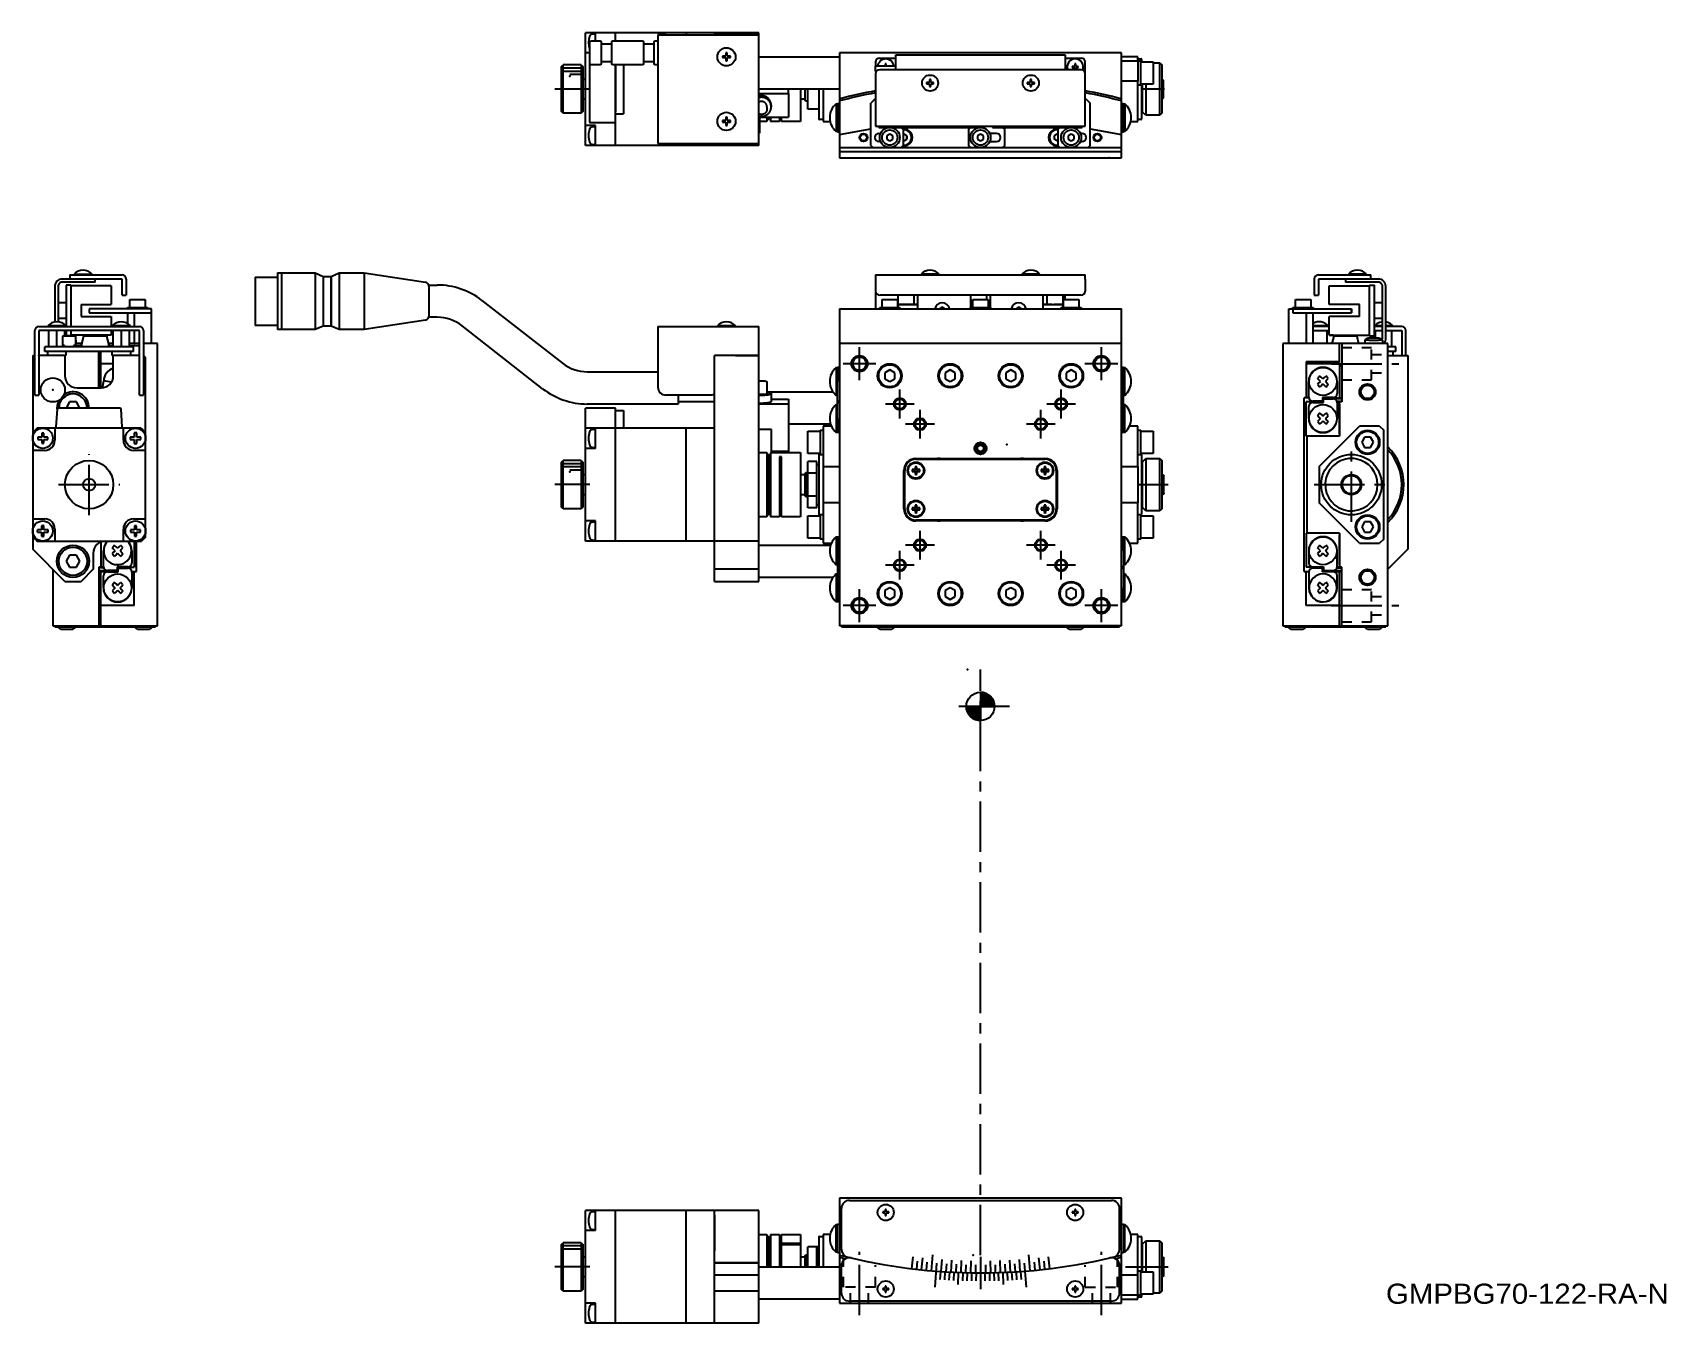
# Model space of a CAD drawing. Extents: x 212 to 617, y -8 to 312.
import ezdxf

# ---------------------------------------------------------------- set-up
doc = ezdxf.new("R2010")
doc.units = 0
doc.header["$LTSCALE"] = 10
doc.linetypes.add('CENTER', pattern=[2, 1.25, -0.25, 0.25, -0.25])
doc.linetypes.add('DOT', pattern=[0.5, 0.25, -0.25])
doc.layers.get('0').update_dxf_attribs({"linetype": 'CONTINUOUS'})
doc.styles.get("Standard").update_dxf_attribs({"font": 'FGP教科書体NT-M'})

msp = doc.modelspace()

# ---------------------------------------------------------------- texts
at = {"color": 2, "width": 1.090909}
msp.add_text('GMPBG70-122-RA-N', height=5, dxfattribs=at).set_placement((547.175625, -3.031312))

# ---------------------------------------------------------------- blocks, each defined once
blk = doc.blocks.new('AID1865H')
at = {"color": 132, "linetype": 'CONTINUOUS'}
for p, q in [((446.603441, 148.345801), (446.872603, 148.614962)), ((446.603441, 147.921537), (447.247567, 148.565663)), ((446.603441, 147.497273), (447.5897, 148.483531)), ((446.603441, 147.073009), (447.904788, 148.374356)), ((446.603441, 146.648745), (448.196506, 148.24181)), ((446.603441, 146.224481), (448.466963, 148.088003)), ((446.603441, 145.800217), (448.717716, 147.914492)), ((446.603441, 145.375952), (448.949776, 147.722287)), ((446.77723, 145.125477), (449.163572, 147.511819)), ((447.201494, 145.125477), (449.359146, 147.283129)), ((447.625758, 145.125477), (449.536078, 147.035797)), ((448.050022, 145.125477), (449.693429, 146.768884)), ((448.474286, 145.125477), (449.830042, 146.481233)), ((448.89855, 145.125477), (449.943606, 146.170533)), ((449.322814, 145.125477), (450.030961, 145.833623)), ((449.747078, 145.125477), (450.086762, 145.465161))]:
    blk.add_line(p, q, dxfattribs=at)
blk = doc.blocks.new('AID1867H')
at = {"color": 132, "linetype": 'CONTINUOUS'}
for p, q in [((443.113956, 144.856316), (443.383117, 145.125477)), ((443.163255, 144.481351), (443.807381, 145.125477)), ((443.245387, 144.139219), (444.231645, 145.125477)), ((443.354563, 143.82413), (444.65591, 145.125477)), ((443.487109, 143.532412), (445.080174, 145.125477)), ((443.640916, 143.261955), (445.504438, 145.125477)), ((443.814427, 143.011202), (445.928702, 145.125477)), ((444.006632, 142.779143), (446.352966, 145.125477)), ((444.217099, 142.565346), (446.603441, 144.951688)), ((444.445789, 142.369772), (446.603441, 144.527424)), ((444.693121, 142.19284), (446.603441, 144.10316)), ((444.960034, 142.035489), (446.603441, 143.678896)), ((445.247685, 141.898876), (446.603441, 143.254632)), ((445.558385, 141.785312), (446.603441, 142.830368)), ((445.895295, 141.697958), (446.603441, 142.406104)), ((446.263758, 141.642156), (446.603441, 141.98184))]:
    blk.add_line(p, q, dxfattribs=at)
blk = doc.blocks.new('AID3954')
at = {"color": 7, "linetype": 'CONTINUOUS'}
for p, q in [((445.85326, 209.558394), (446.60326, 209.991407)), ((445.85326, 208.692369), (445.85326, 209.558394)), ((446.60326, 208.259356), (445.85326, 208.692369)), ((446.60326, 209.991407), (447.35326, 209.558394)), ((447.35326, 208.692369), (446.60326, 208.259356)), ((447.35326, 209.558394), (447.35326, 208.692369)), ((427.60326, 194.125382), (427.60326, 203.625382)), ((427.80326, 194.125382), (427.80326, 203.625382)), ((430.36326, 203.865382), (429.684076, 203.865382)), ((429.684076, 203.385382), (430.36326, 203.385382)), ((430.36326, 204.544566), (430.36326, 203.865382)), ((430.36326, 203.385382), (430.36326, 202.706197)), ((430.60326, 206.625382), (462.60326, 206.625382)), ((430.60326, 206.425382), (462.60326, 206.425382)), ((430.84326, 203.865382), (430.84326, 204.544566)), ((431.522445, 203.865382), (430.84326, 203.865382)), ((430.84326, 203.385382), (431.522445, 203.385382)), ((430.84326, 202.706197), (430.84326, 203.385382)), ((443.60326, 206.625382), (443.60326, 206.425382)), ((449.60326, 206.425382), (449.60326, 206.625382)), ((462.36326, 203.865382), (461.684076, 203.865382)), ((461.684076, 203.385382), (462.36326, 203.385382)), ((462.36326, 204.544566), (462.36326, 203.865382)), ((462.36326, 203.385382), (462.36326, 202.706197)), ((462.84326, 203.865382), (462.84326, 204.544566)), ((463.522445, 203.865382), (462.84326, 203.865382)), ((462.84326, 202.706197), (462.84326, 203.385382)), ((462.84326, 203.385382), (463.522445, 203.385382)), ((465.40326, 203.625382), (465.40326, 194.125382)), ((465.60326, 203.625382), (465.60326, 194.125382)), ((430.36326, 195.044566), (430.36326, 194.365382)), ((430.84326, 194.365382), (430.84326, 195.044566)), ((462.36326, 195.044566), (462.36326, 194.365382)), ((462.84326, 194.365382), (462.84326, 195.044566)), ((430.36326, 194.365382), (429.684076, 194.365382)), ((429.684076, 193.885382), (430.36326, 193.885382)), ((430.36326, 193.885382), (430.36326, 193.206197)), ((462.60326, 191.325382), (430.60326, 191.325382)), ((462.60326, 191.125382), (430.60326, 191.125382)), ((431.522445, 194.365382), (430.84326, 194.365382)), ((430.84326, 193.206197), (430.84326, 193.885382)), ((430.84326, 193.885382), (431.522445, 193.885382)), ((462.36326, 194.365382), (461.684076, 194.365382)), ((461.684076, 193.885382), (462.36326, 193.885382)), ((462.36326, 193.885382), (462.36326, 193.206197)), ((463.522445, 194.365382), (462.84326, 194.365382)), ((462.84326, 193.206197), (462.84326, 193.885382)), ((462.84326, 193.885382), (463.522445, 193.885382))]:
    blk.add_line(p, q, dxfattribs=at)
at = {"color": 9, "linetype": 'CONTINUOUS'}
blk.add_circle((446.60326, 209.125382), 1.5, dxfattribs=at)
at = {"color": 7, "linetype": 'CONTINUOUS'}
for centre, radius in [((446.60326, 209.125382), 1.25), ((446.60326, 209.125382), 1), ((430.60326, 203.625382), 2.1), ((430.60326, 203.625382), 1.9), ((462.60326, 203.625382), 2.1), ((462.60326, 203.625382), 1.9), ((430.60326, 194.125382), 2.1), ((430.60326, 194.125382), 1.9), ((462.60326, 194.125382), 2.1), ((462.60326, 194.125382), 1.9)]:
    blk.add_circle(centre, radius, dxfattribs=at)
for centre, radius, start, end in [((430.60326, 203.625382), 3, 90, 180), ((430.60326, 203.625382), 2.8, 90, 180), ((430.60326, 203.625382), 0.95, 165.36671, 194.63329), ((430.60326, 203.625382), 0.364721, 138.849633, 221.150367), ((430.60326, 203.625382), 0.95, 75.36671, 104.63329), ((430.60326, 203.625382), 0.364721, 48.849633, 131.150367), ((430.60326, 203.625382), 0.364721, 228.849633, 311.150367), ((430.60326, 203.625382), 0.95, 255.36671, 284.63329), ((430.60326, 203.625382), 0.364721, 318.849633, 41.150367), ((430.60326, 203.625382), 0.95, 345.36671, 14.63329), ((436.60326, 203.625382), 3, 90, 111.03947), ((456.60326, 203.625382), 3, 68.96053, 90), ((462.60326, 203.625382), 0.95, 165.36671, 194.63329), ((462.60326, 203.625382), 0.364721, 138.849633, 221.150367), ((462.60326, 203.625382), 0.95, 75.36671, 104.63329), ((462.60326, 203.625382), 0.364721, 48.849633, 131.150367), ((462.60326, 203.625382), 0.364721, 228.849633, 311.150367), ((462.60326, 203.625382), 0.95, 255.36671, 284.63329), ((462.60326, 203.625382), 3, 0, 90), ((462.60326, 203.625382), 2.8, 0, 90), ((462.60326, 203.625382), 0.364721, 318.849633, 41.150367), ((462.60326, 203.625382), 0.95, 345.36671, 14.63329), ((430.60326, 194.125382), 0.95, 75.36671, 104.63329), ((430.60326, 194.125382), 0.364721, 48.849633, 131.150367), ((462.60326, 194.125382), 0.95, 75.36671, 104.63329), ((462.60326, 194.125382), 0.364721, 48.849633, 131.150367), ((430.60326, 194.125382), 3, 180, 270), ((430.60326, 194.125382), 2.8, 180, 270), ((430.60326, 194.125382), 0.95, 165.36671, 194.63329), ((430.60326, 194.125382), 0.364721, 138.849633, 221.150367), ((430.60326, 194.125382), 0.364721, 228.849633, 311.150367), ((430.60326, 194.125382), 0.95, 255.36671, 284.63329), ((430.60326, 194.125382), 0.364721, 318.849633, 41.150367), ((430.60326, 194.125382), 0.95, 345.36671, 14.63329), ((436.60326, 194.125382), 3, 248.96053, 270), ((456.60326, 194.125382), 3, 270, 291.03947), ((462.60326, 194.125382), 0.95, 165.36671, 194.63329), ((462.60326, 194.125382), 0.364721, 138.849633, 221.150367), ((462.60326, 194.125382), 0.364721, 228.849633, 311.150367), ((462.60326, 194.125382), 0.95, 255.36671, 284.63329), ((462.60326, 194.125382), 2.8, 270, 0), ((462.60326, 194.125382), 3, 270, 0), ((462.60326, 194.125382), 0.364721, 318.849633, 41.150367), ((462.60326, 194.125382), 0.95, 345.36671, 14.63329)]:
    blk.add_arc(centre, radius, start, end, dxfattribs=at)

# ---------------------------------------------------------------- linework, layer by layer
at = {"color": 7, "linetype": 'CONTINUOUS'}
for p, q in [((348.603441, 284.222179), (348.603441, 312.222179)), ((391.603441, 312.222179), (348.603441, 312.222179)), ((351.103441, 310.222179), (351.103441, 312.222179)), ((356.113441, 310.222179), (356.113441, 312.222179)), ((373.603441, 312.222179), (373.603441, 311.722179)), ((380.603441, 312.222179), (380.603441, 311.722179)), ((380.603441, 312.222179), (391.603441, 312.222179)), ((383.103441, 312.222179), (385.103441, 312.222179)), ((383.103441, 312.222179), (387.103441, 312.222179)), ((385.103441, 312.222179), (387.103441, 312.222179)), ((391.603441, 284.222179), (391.603441, 312.222179)), ((349.603441, 309.875479), (349.944749, 310.222179)), ((349.603441, 309.875479), (349.603441, 289.972179)), ((349.944749, 310.222179), (352.303441, 310.222179)), ((350.335991, 311.905036), (351.103441, 311.972179)), ((352.303441, 310.222179), (352.603441, 309.922179)), ((352.603441, 304.522179), (352.603441, 309.922179)), ((352.603441, 309.472179), (355.103441, 309.472179)), ((355.103441, 309.922179), (355.403441, 310.222179)), ((355.103441, 309.922179), (355.103441, 304.522179)), ((355.403441, 310.222179), (362.803441, 310.222179)), ((362.803441, 310.222179), (363.103441, 309.922179)), ((363.103441, 304.522179), (363.103441, 309.922179)), ((363.103441, 309.472179), (365.603441, 309.472179)), ((365.603441, 309.922179), (365.903441, 310.222179)), ((365.603441, 309.922179), (365.603441, 304.522179)), ((365.903441, 310.222179), (366.603441, 310.222179)), ((366.603441, 311.722179), (391.603441, 311.722179)), ((366.603441, 311.722179), (366.603441, 310.722179)), ((368.603441, 311.722179), (366.603441, 311.722179)), ((366.603441, 310.722179), (366.603441, 285.722179)), ((368.603441, 311.722179), (380.103441, 311.722179)), ((380.103441, 311.722179), (380.603441, 311.722179)), ((380.603441, 311.722179), (391.103441, 311.722179)), ((342.603441, 303.722179), (343.103441, 304.222179)), ((347.603441, 304.222179), (343.103441, 304.222179)), ((347.603441, 304.222179), (348.103441, 303.722179)), ((349.603441, 307.222179), (348.603441, 307.222179)), ((349.944749, 304.222179), (349.603441, 304.568879)), ((352.303441, 304.222179), (349.944749, 304.222179)), ((352.603441, 304.522179), (352.303441, 304.222179)), ((355.103441, 304.972179), (352.603441, 304.972179)), ((355.403441, 304.222179), (355.103441, 304.522179)), ((362.803441, 304.222179), (355.403441, 304.222179)), ((356.113441, 303.875179), (356.113441, 304.222179)), ((358.103441, 304.222179), (358.103441, 303.875179)), ((363.103441, 304.522179), (362.803441, 304.222179)), ((365.603441, 304.972179), (363.103441, 304.972179)), ((365.903441, 304.222179), (365.603441, 304.522179)), ((366.603441, 304.222179), (365.903441, 304.222179)), ((382.591922, 306.402179), (382.591922, 306.042179)), ((383.423441, 306.402179), (382.591922, 306.402179)), ((382.591922, 306.042179), (383.423441, 306.042179)), ((382.591922, 306.042179), (383.08872, 306.042179)), ((383.423441, 307.233698), (383.423441, 306.402179)), ((383.783441, 307.233698), (383.423441, 307.233698)), ((383.423441, 306.042179), (383.423441, 305.21066)), ((383.423441, 305.21066), (383.783441, 305.21066)), ((383.783441, 306.402179), (383.783441, 307.233698)), ((384.61496, 306.402179), (383.783441, 306.402179)), ((383.783441, 306.042179), (384.61496, 306.042179)), ((383.783441, 305.21066), (383.783441, 306.042179)), ((384.61496, 306.042179), (384.118162, 306.042179)), ((384.61496, 306.042179), (384.61496, 306.402179)), ((391.603441, 306.222179), (411.603441, 306.222179)), ((481.603441, 307.222179), (411.603441, 307.222179)), ((411.603441, 307.222179), (411.603441, 281.222179)), ((420.603441, 304.922179), (420.603441, 303.922179)), ((425.603441, 303.922179), (420.603441, 303.922179)), ((420.603441, 302.722179), (420.603441, 303.922179)), ((421.603441, 305.922179), (425.603441, 305.922179)), ((423.228441, 304.472179), (422.978441, 304.472179)), ((422.978441, 304.472179), (422.978441, 303.922179)), ((423.228441, 303.922179), (423.228441, 304.472179)), ((425.603441, 303.022179), (425.603441, 306.722179)), ((425.603441, 306.722179), (467.603441, 306.722179)), ((467.603441, 306.722179), (467.603441, 303.022179)), ((467.603441, 305.922179), (471.603441, 305.922179)), ((469.978441, 304.472179), (469.978441, 303.847179)), ((470.228441, 304.472179), (469.978441, 304.472179)), ((470.228441, 303.847179), (470.228441, 304.472179)), ((472.603441, 302.522179), (472.603441, 304.922179)), ((481.603441, 281.222179), (481.603441, 307.222179)), ((485.603441, 306.222179), (481.603441, 306.222179)), ((481.603441, 305.222179), (485.603441, 305.222179)), ((485.603441, 305.222179), (485.603441, 306.222179)), ((485.603441, 305.722179), (486.403441, 305.722179)), ((485.603441, 305.222179), (485.603441, 300.222179)), ((485.603441, 305.222179), (486.403441, 305.222179)), ((486.403441, 299.222179), (486.403441, 305.222179)), ((486.403441, 304.972179), (489.403441, 304.972179)), ((486.603441, 304.972179), (486.603441, 305.522179)), ((489.403441, 304.972179), (489.403441, 299.472179)), ((489.403441, 304.722179), (491.103441, 304.722179)), ((491.103441, 291.722179), (491.103441, 304.722179)), ((491.103441, 304.722179), (491.603441, 304.222179)), ((491.603441, 304.222179), (491.603441, 292.222179)), ((342.603441, 303.722179), (342.603441, 298.222179)), ((348.103441, 292.722179), (348.103441, 303.722179)), ((348.103441, 300.722179), (348.603441, 300.722179)), ((356.103441, 303.875179), (356.113441, 303.875179)), ((356.113441, 292.569179), (356.113441, 303.875179)), ((356.113441, 303.875179), (356.113441, 292.569179)), ((358.103441, 303.875179), (358.103441, 292.569179)), ((420.889298, 302.722179), (420.603441, 302.722179)), ((420.603441, 302.722179), (420.889298, 302.722179)), ((420.603441, 302.722179), (420.603441, 302.522179)), ((420.603441, 302.022179), (420.603441, 290.022179)), ((471.603441, 303.022179), (421.603441, 303.022179)), ((433.21708, 299.902179), (433.21708, 299.542179)), ((433.923441, 299.902179), (433.21708, 299.902179)), ((434.283441, 300.608541), (433.923441, 300.608541)), ((433.923441, 300.608541), (433.923441, 299.902179)), ((434.283441, 299.902179), (434.283441, 300.608541)), ((434.989803, 299.902179), (434.283441, 299.902179)), ((434.989803, 299.542179), (434.989803, 299.902179)), ((458.21708, 299.902179), (458.21708, 299.542179)), ((458.923441, 299.902179), (458.21708, 299.902179)), ((459.283441, 300.608541), (458.923441, 300.608541)), ((458.923441, 300.608541), (458.923441, 299.902179)), ((459.283441, 299.902179), (459.283441, 300.608541)), ((459.989803, 299.902179), (459.283441, 299.902179)), ((459.989803, 299.542179), (459.989803, 299.902179)), ((469.978441, 303.847179), (469.353441, 303.847179)), ((469.353441, 303.847179), (469.353441, 303.597179)), ((469.353441, 303.597179), (469.978441, 303.597179)), ((469.978441, 303.597179), (469.978441, 303.022179)), ((470.853441, 303.847179), (470.228441, 303.847179)), ((470.228441, 303.022179), (470.228441, 303.597179)), ((470.228441, 303.597179), (470.853441, 303.597179)), ((470.853441, 303.597179), (470.853441, 303.847179)), ((472.603441, 290.022179), (472.603441, 302.022179)), ((485.603441, 300.222179), (481.603441, 300.222179)), ((485.603441, 290.222179), (485.603441, 300.222179)), ((491.603461, 300.722179), (491.703441, 300.722179)), ((491.703441, 300.722179), (491.703441, 295.722179)), ((491.703441, 300.722179), (491.953441, 300.472179)), ((491.953441, 300.472179), (492.003441, 300.422179)), ((492.003441, 296.022179), (492.003441, 300.422179)), ((342.603441, 298.222179), (342.603441, 292.722179)), ((411.603441, 298.222179), (391.603441, 298.222179)), ((391.603441, 297.160072), (399.003442, 297.160072)), ((391.783938, 296.51524), (391.603441, 296.468661)), ((391.783938, 296.133622), (391.603441, 296.087043)), ((391.967575, 296.547912), (391.783938, 296.51524)), ((391.967575, 296.166294), (391.783938, 296.133622)), ((392.153244, 296.566477), (391.967575, 296.547912)), ((392.153244, 296.184859), (391.967575, 296.166294)), ((392.339821, 296.570825), (392.153244, 296.566477)), ((392.339821, 296.189207), (392.153244, 296.184859)), ((392.526178, 296.560928), (392.339821, 296.570825)), ((392.526178, 296.17931), (392.339821, 296.189207)), ((392.711188, 296.536846), (392.526178, 296.560928)), ((392.711188, 296.155228), (392.526178, 296.17931)), ((392.893732, 296.498726), (392.711188, 296.536846)), ((392.893732, 296.117108), (392.711188, 296.155228)), ((393.072707, 296.446796), (392.893732, 296.498726)), ((393.072707, 296.065178), (392.893732, 296.117108)), ((393.247031, 296.381373), (393.072707, 296.446796)), ((393.247031, 295.999755), (393.072707, 296.065178)), ((393.415648, 296.30285), (393.247031, 296.381373)), ((393.415648, 295.921232), (393.247031, 295.999755)), ((393.57754, 296.211704), (393.415648, 296.30285)), ((393.57754, 295.830086), (393.415648, 295.921232)), ((393.731727, 296.108485), (393.57754, 296.211704)), ((393.731727, 295.726867), (393.57754, 295.830086)), ((393.877278, 295.993817), (393.731727, 296.108485)), ((394.013312, 295.868393), (393.877278, 295.993817)), ((394.139006, 295.732973), (394.013312, 295.868393)), ((399.003442, 297.160072), (399.003442, 298.222179)), ((399.003442, 297.160072), (399.003442, 291.270309)), ((402.003441, 298.222179), (402.003441, 290.222179)), ((403.003441, 298.222179), (403.003441, 295.522179)), ((403.753441, 293.222179), (403.753441, 298.222179)), ((406.503441, 298.222179), (406.503441, 290.872179)), ((407.603441, 298.222179), (407.603441, 290.222179)), ((433.21708, 299.542179), (433.923441, 299.542179)), ((433.21708, 299.542179), (433.923441, 299.542179)), ((433.923441, 299.542179), (433.923441, 298.835818)), ((433.923441, 298.835818), (434.283441, 298.835818)), ((434.283441, 299.542179), (434.989803, 299.542179)), ((434.283441, 298.835818), (434.283441, 299.542179)), ((434.989803, 299.542179), (434.283441, 299.542179)), ((458.21708, 299.542179), (458.923441, 299.542179)), ((458.21708, 299.542179), (458.923441, 299.542179)), ((458.923441, 299.542179), (458.923441, 298.835818)), ((458.923441, 298.835818), (459.283441, 298.835818)), ((459.283441, 299.542179), (459.989803, 299.542179)), ((459.283441, 298.835818), (459.283441, 299.542179)), ((459.989803, 299.542179), (459.283441, 299.542179)), ((486.403441, 299.222179), (485.603441, 299.222179)), ((489.403441, 299.472179), (486.403441, 299.472179)), ((486.603441, 290.922179), (486.603441, 299.472179)), ((486.803441, 298.222179), (486.803441, 299.472179)), ((486.803441, 292.522179), (486.803441, 298.222179)), ((487.603441, 299.472179), (487.603441, 298.222179)), ((487.603441, 298.222179), (487.603441, 297.954354)), ((487.603441, 297.954354), (487.603441, 291.722179)), ((491.953441, 295.972179), (491.703441, 295.722179)), ((492.003441, 296.022179), (491.953441, 295.972179)), ((343.103441, 292.222179), (342.603441, 292.722179)), ((347.603441, 292.222179), (343.103441, 292.222179)), ((348.103441, 292.722179), (347.603441, 292.222179)), ((348.603441, 295.722179), (348.103441, 295.722179)), ((356.103441, 292.569179), (356.113441, 292.569179)), ((356.113441, 292.069179), (356.113441, 292.569179)), ((356.113441, 292.069179), (358.103441, 292.069179)), ((356.113441, 285.376947), (356.113441, 292.069179)), ((358.103441, 292.569179), (358.103441, 292.069179)), ((391.692588, 295.015346), (391.603441, 294.966703)), ((391.683661, 292.083859), (391.603441, 292.128015)), ((391.766758, 292.045167), (391.683661, 292.083859)), ((391.78522, 295.057243), (391.692588, 295.015346)), ((391.852345, 292.012119), (391.766758, 292.045167)), ((391.880811, 295.092156), (391.78522, 295.057243)), ((391.940026, 291.984868), (391.852345, 292.012119)), ((391.978815, 295.119885), (391.880811, 295.092156)), ((392.029394, 291.963541), (391.940026, 291.984868)), ((392.078671, 295.140272), (391.978815, 295.119885)), ((392.120034, 291.948235), (392.029394, 291.963541)), ((392.17981, 295.1532), (392.078671, 295.140272)), ((392.211525, 291.939024), (392.120034, 291.948235)), ((392.281655, 295.158596), (392.17981, 295.1532)), ((392.303442, 291.935949), (392.211525, 291.939024)), ((392.383624, 295.15643), (392.281655, 295.158596)), ((392.409362, 291.940034), (392.303442, 291.935949)), ((392.485135, 295.146712), (392.383624, 295.15643)), ((392.514629, 291.952264), (392.409362, 291.940034)), ((392.58561, 295.129499), (392.485135, 295.146712)), ((392.618593, 291.972564), (392.514629, 291.952264)), ((392.684474, 295.104889), (392.58561, 295.129499)), ((392.720615, 292.000808), (392.618593, 291.972564)), ((392.781162, 295.073023), (392.684474, 295.104889)), ((392.820065, 292.036823), (392.720615, 292.000808)), ((392.875125, 295.034082), (392.781162, 295.073023)), ((392.916329, 292.080386), (392.820065, 292.036823)), ((392.965824, 294.988289), (392.875125, 295.034082)), ((393.008815, 292.131229), (392.916329, 292.080386)), ((393.052742, 294.935905), (392.965824, 294.988289)), ((393.096952, 292.189039), (393.008815, 292.131229)), ((393.135384, 294.877229), (393.052742, 294.935905)), ((393.180197, 292.253458), (393.096952, 292.189039)), ((393.213276, 294.812596), (393.135384, 294.877229)), ((393.258036, 292.32409), (393.180197, 292.253458)), ((393.285976, 294.742374), (393.213276, 294.812596)), ((393.221882, 291.657), (393.393019, 291.734445)), ((393.32999, 292.400499), (393.258036, 292.32409)), ((393.353067, 294.666966), (393.285976, 294.742374)), ((393.395615, 292.482214), (393.32999, 292.400499)), ((393.414168, 294.5868), (393.353067, 294.666966)), ((393.393019, 291.734445), (393.557439, 291.824833)), ((393.454506, 292.568732), (393.395615, 292.482214)), ((393.468928, 294.502335), (393.414168, 294.5868)), ((393.506301, 292.659519), (393.454506, 292.568732)), ((393.517036, 294.414053), (393.468928, 294.502335)), ((393.55068, 292.754015), (393.506301, 292.659519)), ((393.558217, 294.322458), (393.517036, 294.414053)), ((393.587369, 292.851637), (393.55068, 292.754015)), ((393.557439, 291.824833), (393.714127, 291.927605)), ((393.592236, 294.228072), (393.558217, 294.322458)), ((393.616142, 292.951784), (393.587369, 292.851637)), ((393.618899, 294.131434), (393.592236, 294.228072)), ((393.636821, 293.053839), (393.616142, 292.951784)), ((393.638053, 294.033097), (393.618899, 294.131434)), ((393.649281, 293.157172), (393.636821, 293.053839)), ((393.649589, 293.93362), (393.638053, 294.033097)), ((393.653442, 293.261145), (393.649281, 293.157172)), ((393.653442, 293.833572), (393.649589, 293.93362)), ((393.653442, 293.833572), (393.653442, 293.261145)), ((393.714127, 291.927605), (393.862118, 292.042128)), ((393.877278, 295.612199), (393.731727, 295.726867)), ((393.862118, 292.042128), (394.000498, 292.167696)), ((394.013312, 295.486775), (393.877278, 295.612199)), ((394.000498, 292.167696), (394.128417, 292.303534)), ((394.139006, 295.351355), (394.013312, 295.486775)), ((394.128417, 292.303534), (394.245083, 292.448806)), ((394.253601, 295.588375), (394.139006, 295.732973)), ((394.253601, 295.206757), (394.139006, 295.351355)), ((394.245083, 292.448806), (394.349779, 292.602615)), ((394.356403, 295.435473), (394.253601, 295.588375)), ((394.356403, 295.053855), (394.253601, 295.206757)), ((394.349779, 292.602615), (394.441858, 292.764014)), ((394.446791, 295.275192), (394.356403, 295.435473)), ((394.446791, 294.893574), (394.356403, 295.053855)), ((394.441858, 292.764014), (394.520753, 292.932006)), ((394.524218, 295.108501), (394.446791, 295.275192)), ((394.524218, 294.726883), (394.446791, 294.893574)), ((394.520753, 292.932006), (394.585978, 293.105558)), ((394.588216, 294.936409), (394.524218, 295.108501)), ((394.588216, 294.554791), (394.524218, 294.726883)), ((394.585978, 293.105558), (394.63713, 293.283597)), ((394.638398, 294.759955), (394.588216, 294.936409)), ((394.638398, 294.378337), (394.588216, 294.554791)), ((394.63713, 293.283597), (394.673894, 293.465028)), ((394.674461, 294.580207), (394.638398, 294.759955)), ((394.674461, 294.198589), (394.638398, 294.378337)), ((394.673894, 293.465028), (394.696044, 293.64873)), ((394.696186, 294.398252), (394.674461, 294.580207)), ((394.696186, 294.016634), (394.674461, 294.198589)), ((394.696044, 293.64873), (394.703442, 293.833572)), ((394.703442, 294.21519), (394.696186, 294.398252)), ((394.703442, 293.833572), (394.696186, 294.016634)), ((394.703442, 294.21519), (394.703442, 293.833572)), ((403.003441, 295.722179), (402.003441, 295.722179)), ((403.303441, 295.222179), (403.003441, 295.522179)), ((403.753422, 295.222179), (403.303441, 295.222179)), ((406.003441, 293.222179), (403.753441, 293.222179)), ((406.303441, 293.222179), (406.003441, 293.222179)), ((406.503441, 293.422179), (406.303441, 293.222179)), ((410.803441, 294.608717), (410.803441, 287.708717)), ((410.803441, 294.608717), (411.103441, 294.608717)), ((411.103441, 294.658717), (411.603441, 294.658717)), ((411.103441, 287.658717), (411.103441, 294.658717)), ((411.103441, 294.608717), (411.103441, 291.15829)), ((420.403441, 295.722179), (419.403441, 294.722179)), ((419.403441, 284.222179), (419.403441, 294.722179)), ((420.403441, 295.722179), (420.603441, 295.722179)), ((472.803441, 295.722179), (472.603441, 295.722179)), ((472.803441, 295.722179), (473.803441, 294.722179)), ((473.803441, 284.222179), (473.803441, 294.722179)), ((481.603441, 294.658717), (482.103441, 294.658717)), ((482.103441, 294.608717), (482.103441, 294.658717)), ((482.103441, 287.658717), (482.103441, 294.658717)), ((482.103441, 294.608717), (482.403441, 294.608717)), ((482.403441, 294.608717), (482.403441, 287.708717)), ((486.803441, 294.722179), (486.603441, 294.722179)), ((487.603441, 291.722179), (486.803441, 292.522179)), ((491.603441, 292.222179), (491.103441, 291.722179)), ((491.703441, 295.722179), (491.603461, 295.722179)), ((351.103441, 289.222179), (348.603441, 289.222179)), ((349.603441, 289.972179), (356.103441, 289.972179)), ((350.335991, 288.905036), (351.103441, 288.972179)), ((351.103441, 284.222179), (351.103441, 289.222179)), ((382.591922, 290.402179), (382.591922, 290.042179)), ((383.423441, 290.402179), (382.591922, 290.402179)), ((382.591922, 290.042179), (383.423441, 290.042179)), ((382.591922, 290.042179), (383.08872, 290.042179)), ((383.423441, 291.233698), (383.423441, 290.402179)), ((383.783441, 291.233698), (383.423441, 291.233698)), ((383.423441, 290.042179), (383.423441, 289.21066)), ((383.423441, 289.21066), (383.783441, 289.21066)), ((383.783441, 290.402179), (383.783441, 291.233698)), ((384.61496, 290.402179), (383.783441, 290.402179)), ((383.783441, 290.042179), (384.61496, 290.042179)), ((383.783441, 289.21066), (383.783441, 290.042179)), ((384.61496, 290.042179), (384.118162, 290.042179)), ((384.61496, 290.042179), (384.61496, 290.402179)), ((391.603441, 291.580102), (391.775062, 291.535471)), ((391.603441, 291.270309), (399.003442, 291.270309)), ((391.603441, 291.097859), (391.803442, 291.097859)), ((391.775062, 291.535471), (391.949574, 291.503417)), ((391.803442, 291.097859), (391.803442, 287.297859)), ((393.653441, 290.222179), (391.803442, 290.222179)), ((391.949574, 291.503417), (392.126023, 291.484113)), ((392.126023, 291.484113), (392.303442, 291.477667)), ((392.303442, 291.477667), (392.491744, 291.48493)), ((392.491744, 291.48493), (392.678885, 291.506672)), ((392.678885, 291.506672), (392.863711, 291.542761)), ((392.863711, 291.542761), (393.045083, 291.592973)), ((393.045083, 291.592973), (393.221882, 291.657)), ((393.653441, 291.270309), (393.653441, 290.222179)), ((393.953441, 290.722179), (393.953441, 291.270309)), ((394.203441, 290.722179), (393.953441, 290.722179)), ((394.203441, 290.722179), (394.203441, 291.270309)), ((394.503441, 291.270309), (394.503441, 290.222179)), ((396.753441, 290.222179), (394.503441, 290.222179)), ((396.753441, 291.270309), (396.753441, 290.222179)), ((397.253441, 290.222179), (397.253441, 291.270309)), ((402.003441, 290.222179), (397.253441, 290.222179)), ((407.603441, 290.722179), (406.653441, 290.722179)), ((407.603441, 290.222179), (409.301541, 290.222179)), ((411.103441, 287.708717), (410.803441, 287.708717)), ((411.103441, 291.15829), (411.103441, 287.708717)), ((411.603441, 286.958909), (419.403441, 288.33426)), ((420.603441, 290.022179), (420.603441, 289.022179)), ((420.603441, 289.022179), (472.603441, 289.022179)), ((421.403441, 288.722179), (421.403441, 289.022179)), ((421.403441, 288.722179), (446.603441, 288.722179)), ((426.903441, 288.722179), (426.610747, 288.722179)), ((427.403441, 288.222179), (426.903441, 288.722179)), ((427.403441, 288.222179), (426.903441, 288.722179)), ((427.403441, 288.222179), (427.403441, 284.222179)), ((443.603441, 288.222179), (444.103441, 288.722179)), ((443.603441, 288.222179), (443.603441, 284.222179)), ((446.603441, 288.722179), (446.603441, 289.022179)), ((449.603441, 289.022179), (449.603441, 288.722179)), ((449.603441, 288.722179), (471.803441, 288.722179)), ((452.103441, 288.722179), (452.603441, 288.222179)), ((452.603441, 284.222179), (452.603441, 288.222179)), ((465.803441, 288.222179), (466.303441, 288.722179)), ((465.803441, 288.222179), (465.803441, 284.222179)), ((471.803441, 288.722179), (471.803441, 289.022179)), ((472.603441, 289.022179), (472.603441, 290.022179)), ((473.803441, 288.33426), (481.603441, 286.958909)), ((482.103441, 287.658717), (482.103441, 287.708717)), ((482.403441, 287.708717), (482.103441, 287.708717)), ((483.905342, 290.222179), (485.603441, 290.222179)), ((486.403441, 290.722179), (485.603441, 290.722179)), ((491.103441, 291.722179), (487.603441, 291.722179)), ((391.603441, 284.222179), (348.603441, 284.222179)), ((350.321452, 284.540594), (351.103441, 284.472179)), ((356.113441, 284.222179), (356.113441, 285.376947)), ((366.603441, 285.722179), (366.603441, 284.722179)), ((366.603441, 284.722179), (391.603441, 284.722179)), ((373.603441, 284.722179), (373.603441, 284.222179)), ((373.613441, 284.222179), (373.613441, 284.722179)), ((380.603441, 284.722179), (380.603441, 284.222179)), ((391.803442, 287.297859), (391.603441, 287.297859)), ((411.103441, 287.658717), (411.603441, 287.658717)), ((411.603441, 283.722179), (481.603441, 283.722179)), ((419.403441, 284.222179), (419.903441, 283.722179)), ((421.403441, 287.222179), (421.812153, 287.222179)), ((421.812153, 285.222179), (421.403441, 285.222179)), ((424.103441, 287.088205), (423.353441, 286.655192)), ((423.353441, 286.655192), (423.353441, 285.789167)), ((423.353441, 285.789167), (424.103441, 285.356154)), ((424.853441, 286.655192), (424.103441, 287.088205)), ((424.103441, 285.356154), (424.853441, 285.789167)), ((424.853441, 285.789167), (424.853441, 286.655192)), ((426.903441, 283.722179), (427.403441, 284.222179)), ((426.903441, 283.722179), (427.403441, 284.222179)), ((427.403441, 286.972735), (427.603441, 287.088205)), ((427.403441, 285.471624), (427.603441, 285.356154)), ((428.353441, 286.655192), (427.603441, 287.088205)), ((427.603441, 285.356154), (428.353441, 285.789167)), ((428.353441, 285.949438), (428.353441, 286.655192)), ((428.353441, 286.655192), (428.353441, 285.789167)), ((444.103441, 283.722179), (443.603441, 284.222179)), ((446.603441, 287.088205), (445.853441, 286.655192)), ((445.853441, 286.655192), (445.853441, 285.789167)), ((445.853441, 285.789167), (446.603441, 285.356154)), ((447.353441, 286.655192), (446.603441, 287.088205)), ((446.603441, 285.356154), (447.353441, 285.789167)), ((447.353441, 285.789167), (447.353441, 286.655192)), ((450.603441, 287.222179), (448.894729, 287.222179)), ((448.894729, 285.222179), (450.603441, 285.222179)), ((452.603441, 284.222179), (452.103441, 283.722179)), ((465.603441, 287.088205), (464.853441, 286.655192)), ((464.853441, 286.655192), (464.853441, 285.789167)), ((465.603441, 285.356154), (464.853441, 285.789167)), ((465.803441, 286.972735), (465.603441, 287.088205)), ((465.803441, 285.471624), (465.603441, 285.356154)), ((466.303441, 283.722179), (465.803441, 284.222179)), ((469.103441, 287.088205), (468.353441, 286.655192)), ((468.353441, 286.655192), (468.353441, 285.789167)), ((468.353441, 285.789167), (469.103441, 285.356154)), ((469.853441, 286.655192), (469.103441, 287.088205)), ((469.103441, 285.356154), (469.853441, 285.789167)), ((469.853441, 285.789167), (469.853441, 286.655192)), ((471.803441, 287.222179), (471.394729, 287.222179)), ((471.394729, 285.222179), (471.803441, 285.222179)), ((473.803441, 284.222179), (473.303441, 283.722179)), ((481.603441, 287.658717), (482.103441, 287.658717)), ((411.603441, 282.722179), (481.603441, 282.722179)), ((411.603441, 281.222179), (481.603441, 281.222179)), ((220.732851, 252.125477), (233.732851, 252.125477)), ((220.732851, 252.125477), (220.732851, 251.125477)), ((221.782851, 252.309791), (224.032851, 252.309791)), ((221.782851, 252.309791), (221.782851, 252.125477)), ((223.021331, 253.144065), (223.018949, 253.148951)), ((223.021331, 253.144065), (223.018949, 253.148951)), ((224.032851, 252.309791), (226.282851, 252.309791)), ((225.046753, 253.148951), (225.044369, 253.144065)), ((226.282851, 252.125477), (226.282851, 252.309791)), ((266.753649, 251.623579), (266.753649, 245.623581)), ((266.753649, 251.623579), (272.253649, 251.623579)), ((272.253649, 252.623579), (272.253649, 245.623581)), ((272.253649, 252.623579), (273.253651, 252.623579)), ((273.253651, 252.623579), (273.253651, 245.623581)), ((273.253651, 252.623579), (273.253651, 245.623581)), ((273.253651, 252.623579), (281.560651, 252.623579)), ((281.560651, 252.623579), (281.560651, 245.623581)), ((281.560651, 252.623579), (283.560651, 251.773581)), ((283.560651, 251.773581), (283.560651, 245.623581)), ((283.560651, 251.773581), (285.560651, 251.773581)), ((285.560651, 251.773581), (287.560651, 252.623579)), ((285.560651, 251.773581), (285.560651, 245.623581)), ((285.560651, 245.623581), (285.560651, 251.773581)), ((287.560651, 252.623579), (287.560651, 245.623581)), ((287.560651, 252.623579), (293.753651, 252.623579)), ((293.753651, 252.623579), (293.753651, 245.623581)), ((293.753651, 252.623579), (308.987633, 250.307905)), ((420.603441, 252.125477), (472.603441, 252.125477)), ((420.603441, 252.125477), (420.603441, 251.125477)), ((431.853441, 252.125477), (431.853441, 252.309791)), ((433.089539, 253.148951), (433.091923, 253.144065)), ((435.114961, 253.144065), (435.117343, 253.148951)), ((435.114961, 253.144065), (435.117343, 253.148951)), ((436.353441, 252.309791), (436.353441, 252.125477)), ((456.853441, 252.125477), (456.853441, 252.309791)), ((458.089539, 253.148951), (458.091923, 253.144065)), ((460.114961, 253.144065), (460.117343, 253.148951)), ((460.114961, 253.144065), (460.117343, 253.148951)), ((461.353441, 252.309791), (461.353441, 252.125477)), ((472.603441, 251.125477), (472.603441, 252.125477)), ((530.403441, 252.125477), (543.403441, 252.125477)), ((542.353441, 252.309791), (537.853441, 252.309791)), ((537.853441, 252.125477), (537.853441, 252.309791)), ((539.089539, 253.148951), (539.091923, 253.144065)), ((541.114961, 253.144065), (541.117343, 253.148951)), ((541.114961, 253.144065), (541.117343, 253.148951)), ((542.353441, 252.309791), (542.353441, 252.125477)), ((543.403441, 251.125477), (543.403441, 252.125477)), ((217.032851, 249.325477), (217.032851, 240.478035)), ((217.832851, 249.325477), (217.832851, 240.505007)), ((233.732851, 251.125477), (218.832851, 251.125477)), ((227.032851, 250.325477), (218.832851, 250.325477)), ((221.032851, 249.575477), (219.832851, 249.575477)), ((219.832851, 249.575477), (219.832851, 239.325477)), ((221.032851, 249.575477), (221.032851, 239.325477)), ((231.032851, 249.425477), (221.032851, 249.425477)), ((227.032851, 250.325477), (227.032851, 251.125477)), ((231.032851, 249.425477), (231.032851, 244.825477)), ((233.732851, 247.125477), (233.732851, 251.125477)), ((234.732851, 251.125477), (234.732851, 247.125477)), ((309.753651, 249.623581), (309.753651, 241.623581)), ((309.753651, 249.623581), (311.891239, 249.623581)), ((420.603441, 251.125477), (420.603441, 248.125477)), ((420.603441, 248.125477), (420.603441, 243.725477)), ((472.603441, 251.125477), (472.603441, 248.125477)), ((529.403441, 251.125477), (529.403441, 247.125477)), ((530.403441, 251.125477), (530.403441, 247.125477)), ((545.303441, 251.125477), (530.403441, 251.125477)), ((533.103441, 249.425477), (543.103441, 249.425477)), ((533.103441, 244.825477), (533.103441, 249.425477)), ((537.103441, 251.125477), (537.103441, 250.325477)), ((545.303441, 250.325477), (537.103441, 250.325477)), ((543.103441, 249.575477), (544.303441, 249.575477)), ((543.103441, 237.075477), (543.103441, 249.575477)), ((544.303441, 237.075477), (544.303441, 249.575477)), ((546.303441, 236.325477), (546.303441, 249.325477)), ((547.103441, 236.125477), (547.103441, 249.325477)), ((217.832851, 245.325477), (219.832851, 245.325477)), ((223.532851, 244.825477), (231.032851, 244.825477)), ((223.532851, 244.825477), (223.532851, 241.825477)), ((241.032851, 243.725477), (225.532851, 243.725477)), ((225.532851, 243.725477), (225.532851, 242.725477)), ((233.732851, 247.125477), (234.732851, 247.125477)), ((235.032851, 244.025477), (237.532851, 244.025477)), ((235.032851, 243.725477), (235.032851, 244.025477)), ((235.632851, 246.025477), (237.532851, 246.025477)), ((235.632851, 244.025477), (235.632851, 246.025477)), ((237.532851, 246.025477), (239.432851, 246.025477)), ((237.532851, 244.025477), (240.032851, 244.025477)), ((239.432851, 246.025477), (239.432851, 244.025477)), ((240.032851, 244.025477), (240.032851, 243.725477)), ((241.032851, 235.125477), (241.032851, 243.725477)), ((266.753649, 245.623581), (266.753649, 239.623583)), ((272.253649, 245.623581), (272.253649, 238.623581)), ((273.253651, 245.623581), (273.253651, 238.623581)), ((273.253651, 245.623581), (273.253651, 238.623581)), ((281.560651, 245.623581), (281.560651, 238.623581)), ((283.560651, 245.623581), (283.560651, 239.473581)), ((285.560651, 245.623581), (285.560651, 239.473581)), ((285.560651, 239.473581), (285.560651, 245.623581)), ((287.560651, 245.623581), (287.560651, 238.623581)), ((293.753651, 245.623581), (293.753651, 238.623581)), ((322.960127, 245.817935), (342.937081, 230.239725)), ((411.603441, 243.725477), (411.603441, 165.125477)), ((411.603441, 243.725477), (481.603441, 243.725477)), ((471.603441, 247.125477), (421.603441, 247.125477)), ((421.603441, 244.025477), (426.603441, 244.025477)), ((421.603441, 243.725477), (421.603441, 244.025477)), ((422.203441, 246.025477), (426.003441, 246.025477)), ((422.203441, 244.025477), (422.203441, 246.025477)), ((426.003441, 246.025477), (426.003441, 244.025477)), ((426.103441, 247.125477), (426.103441, 244.825477)), ((431.103441, 244.825477), (426.103441, 244.825477)), ((426.103441, 244.825477), (430.103441, 244.825477)), ((426.103441, 244.825477), (426.103441, 244.025477)), ((426.603441, 244.025477), (426.603441, 243.725477)), ((430.103441, 247.125477), (430.103441, 244.825477)), ((430.103441, 244.825477), (431.103441, 244.825477)), ((431.103441, 244.825477), (431.103441, 247.125477)), ((431.103441, 243.725477), (431.103441, 244.825477)), ((437.103441, 244.191503), (436.353441, 243.758491)), ((436.353441, 243.758491), (436.353441, 243.725477)), ((437.853441, 243.758491), (437.103441, 244.191503)), ((437.853441, 243.725477), (437.853441, 243.758491)), ((444.103441, 247.125477), (444.103441, 244.825477)), ((444.703441, 244.825477), (444.103441, 244.825477)), ((444.103441, 244.825477), (444.703441, 244.825477)), ((444.103441, 244.825477), (444.103441, 244.025477)), ((444.103441, 244.025477), (449.103441, 244.025477)), ((444.103441, 243.725477), (444.103441, 244.025477)), ((444.703441, 246.025477), (448.503441, 246.025477)), ((444.703441, 244.025477), (444.703441, 246.025477)), ((448.103441, 247.125477), (448.103441, 246.025477)), ((448.503441, 246.025477), (448.503441, 244.025477)), ((449.103441, 244.825477), (448.503441, 244.825477)), ((448.503441, 244.825477), (449.103441, 244.825477)), ((449.103441, 244.825477), (449.103441, 247.125477)), ((449.103441, 244.025477), (449.103441, 244.825477)), ((449.103441, 244.025477), (449.103441, 243.725477)), ((456.103441, 244.191503), (455.353441, 243.758491)), ((455.353441, 243.758491), (455.353441, 243.725477)), ((456.853441, 243.758491), (456.103441, 244.191503)), ((456.853441, 243.725477), (456.853441, 243.758491)), ((462.103441, 247.125477), (462.103441, 244.825477)), ((464.353441, 244.825477), (462.103441, 244.825477)), ((462.103441, 244.825477), (463.103441, 244.825477)), ((462.103441, 244.825477), (462.103441, 243.725477)), ((463.103441, 244.825477), (463.103441, 247.125477)), ((463.103441, 244.825477), (467.103441, 244.825477)), ((467.103441, 244.825477), (464.853441, 244.825477)), ((466.603441, 244.025477), (471.603441, 244.025477)), ((466.603441, 243.725477), (466.603441, 244.025477)), ((467.103441, 244.825477), (467.103441, 247.125477)), ((467.103441, 244.025477), (467.103441, 244.825477)), ((467.203441, 246.025477), (471.003441, 246.025477)), ((467.203441, 244.025477), (467.203441, 246.025477)), ((467.603441, 246.025477), (467.603441, 247.125477)), ((471.003441, 246.025477), (471.003441, 244.025477)), ((471.603441, 244.025477), (471.603441, 243.725477)), ((481.603441, 165.125477), (481.603441, 243.725477)), ((523.103441, 235.125477), (523.103441, 243.725477)), ((523.103441, 243.725477), (538.603441, 243.725477)), ((524.103441, 244.025477), (529.103441, 244.025477)), ((524.103441, 243.725477), (524.103441, 244.025477)), ((524.103441, 243.725477), (524.103441, 242.725477)), ((524.703441, 246.025477), (528.503441, 246.025477)), ((524.703441, 244.025477), (524.703441, 246.025477)), ((528.503441, 246.025477), (528.503441, 244.025477)), ((529.103441, 244.025477), (529.103441, 243.725477)), ((529.403441, 247.125477), (530.403441, 247.125477)), ((540.603441, 244.825477), (533.103441, 244.825477)), ((534.103441, 244.825477), (533.103441, 244.825477)), ((540.603441, 244.825477), (536.603441, 244.825477)), ((538.603441, 242.725477), (538.603441, 243.725477)), ((538.603441, 243.725477), (538.603441, 242.725477)), ((540.603441, 241.825477), (540.603441, 244.825477)), ((544.303441, 245.325477), (546.303441, 245.325477)), ((213.032851, 239.325477), (238.032851, 239.325477)), ((219.782851, 239.509791), (215.282851, 239.509791)), ((215.282851, 239.325477), (215.282851, 239.509791)), ((219.832851, 241.325477), (217.832851, 241.325477)), ((219.782851, 239.509791), (219.782851, 239.325477)), ((223.532851, 241.825477), (231.032851, 241.825477)), ((225.532851, 242.725477), (241.032851, 242.725477)), ((231.032851, 241.825477), (231.032851, 239.325477)), ((235.782851, 239.509791), (231.282851, 239.509791)), ((231.282851, 239.325477), (231.282851, 239.509791)), ((232.518949, 240.34895), (232.521332, 240.344064)), ((234.54437, 240.344064), (234.546753, 240.34895)), ((235.032851, 242.725477), (235.032851, 240.123553)), ((235.782851, 239.509791), (235.782851, 239.325477)), ((236.796121, 239.325477), (236.796121, 242.725477)), ((272.253649, 239.623583), (266.753649, 239.623583)), ((283.560651, 239.473581), (281.560651, 238.623581)), ((285.560651, 239.473581), (283.560651, 239.473581)), ((287.560651, 238.623581), (285.560651, 239.473581)), ((308.987633, 240.939255), (293.753651, 238.623581)), ((311.891239, 241.623581), (309.753651, 241.623581)), ((338.017575, 223.931123), (318.040621, 239.509333)), ((366.603441, 239.325477), (391.603441, 239.325477)), ((366.603441, 239.325477), (366.603441, 238.325477)), ((366.603441, 239.325477), (381.353441, 239.325477)), ((381.353441, 239.325477), (381.353441, 239.509791)), ((382.589539, 240.348951), (382.591923, 240.344065)), ((384.614961, 240.344065), (384.617343, 240.348951)), ((384.614961, 240.344065), (384.617343, 240.348951)), ((385.853441, 239.509791), (385.853441, 239.325477)), ((385.853441, 239.325477), (391.603441, 239.325477)), ((391.603441, 176.125477), (391.603441, 239.325477)), ((524.103441, 242.725477), (538.603441, 242.725477)), ((527.340171, 242.725477), (527.340171, 235.125477)), ((529.103441, 235.125477), (529.103441, 242.725477)), ((532.853441, 239.509791), (529.103441, 239.509791)), ((533.103441, 239.325477), (529.103441, 239.325477)), ((532.853441, 239.509791), (532.853441, 239.325477)), ((540.603441, 241.825477), (533.103441, 241.825477)), ((533.103441, 237.225477), (533.103441, 241.825477)), ((546.303441, 241.325477), (544.303441, 241.325477)), ((546.303441, 239.325477), (544.303441, 239.325477)), ((546.303441, 239.509791), (544.353441, 239.509791)), ((544.353441, 239.325477), (544.353441, 239.509791)), ((545.589539, 240.348951), (545.591923, 240.344065)), ((548.853441, 239.509791), (547.103441, 239.509791)), ((551.103441, 239.325477), (547.103441, 239.325477)), ((547.614959, 240.344065), (547.617343, 240.348951)), ((548.853441, 239.509791), (548.853441, 239.325477)), ((212.032851, 222.325477), (212.032851, 238.325477)), ((213.032851, 238.325477), (213.032851, 222.325477)), ((238.032851, 238.325477), (213.032851, 238.325477)), ((215.532851, 234.325477), (215.532851, 238.325477)), ((217.532851, 234.325477), (217.532851, 238.325477)), ((222.132851, 236.925477), (218.932851, 236.925477)), ((218.932851, 236.925477), (218.932851, 234.625477)), ((219.532851, 236.925477), (219.532851, 238.325477)), ((219.832851, 238.325477), (219.832851, 237.075477)), ((221.032851, 237.075477), (219.832851, 237.075477)), ((221.032851, 238.325477), (221.032851, 237.075477)), ((231.032851, 237.225477), (221.032851, 237.225477)), ((222.132851, 236.925477), (222.132851, 234.625477)), ((222.232851, 235.925477), (222.132851, 235.925477)), ((223.74003, 235.125477), (222.132851, 235.125477)), ((222.232851, 235.925477), (222.232851, 235.125477)), ((223.632851, 234.725477), (224.222339, 236.925477)), ((229.843363, 236.925477), (224.222339, 236.925477)), ((229.843363, 236.925477), (230.432851, 234.725477)), ((231.532851, 235.125477), (230.325671, 235.125477)), ((231.032851, 238.325477), (231.032851, 237.225477)), ((231.532851, 234.325477), (231.532851, 238.325477)), ((233.532851, 234.325477), (233.532851, 238.325477)), ((235.532851, 234.325477), (235.532851, 238.325477)), ((236.707957, 235.125477), (235.532851, 235.125477)), ((236.707957, 235.125477), (236.796121, 235.125477)), ((236.796121, 235.125477), (236.796121, 238.325477)), ((238.032851, 235.125477), (236.796121, 235.125477)), ((238.032851, 222.325477), (238.032851, 238.325477)), ((239.032851, 238.325477), (239.032851, 222.325477)), ((242.532851, 235.125477), (239.032851, 235.125477)), ((242.532851, 165.125477), (242.532851, 235.125477)), ((273.253651, 238.623581), (272.253649, 238.623581)), ((281.560651, 238.623581), (273.253651, 238.623581)), ((293.753651, 238.623581), (287.560651, 238.623581)), ((366.603441, 238.325477), (366.603441, 224.325477)), ((481.603441, 235.125477), (411.603441, 235.125477)), ((521.603441, 235.125477), (521.603441, 165.125477)), ((547.603441, 235.125477), (521.603441, 235.125477)), ((529.103441, 238.325477), (533.103441, 238.325477)), ((532.603441, 235.125477), (532.603441, 238.325477)), ((533.103441, 237.225477), (543.103441, 237.225477)), ((534.103441, 237.225477), (533.103441, 237.225477)), ((533.810621, 235.125477), (534.292929, 236.925477)), ((534.103441, 237.225477), (543.103441, 237.225477)), ((539.913953, 236.925477), (534.292929, 236.925477)), ((535.674195, 230.625477), (535.674195, 235.125477)), ((536.19041, 235.125477), (536.19041, 220.625477)), ((537.103441, 236.925477), (537.103441, 237.225477)), ((539.913953, 236.925477), (540.396261, 235.125477)), ((541.903441, 235.925477), (541.903441, 235.125477)), ((542.903441, 235.925477), (541.903441, 235.925477)), ((542.103441, 236.136803), (542.603441, 236.425477)), ((542.103441, 235.925477), (542.103441, 236.136803)), ((545.603441, 236.425477), (542.603441, 236.425477)), ((542.903441, 235.925477), (545.303441, 235.925477)), ((543.103441, 237.075477), (544.303441, 237.075477)), ((544.303441, 238.325477), (546.303441, 238.325477)), ((544.603441, 236.425477), (544.603441, 238.325477)), ((546.303441, 235.925477), (545.303441, 235.925477)), ((545.603441, 236.425477), (546.103441, 236.136803)), ((546.103441, 236.136803), (546.103441, 235.925477)), ((546.303441, 235.145681), (546.103441, 235.125477)), ((546.303441, 235.925477), (546.303441, 235.145681)), ((546.603441, 235.125477), (546.603441, 235.259453)), ((547.103441, 238.325477), (551.103441, 238.325477)), ((547.603441, 165.125477), (547.603441, 235.125477)), ((548.603441, 234.325477), (548.603441, 238.325477)), ((551.103441, 238.325477), (551.103441, 232.125477)), ((552.103441, 232.825477), (552.103441, 238.325477)), ((211.532851, 232.125477), (211.532851, 184.125477)), ((211.532851, 232.125477), (212.032851, 232.125477)), ((219.532851, 232.125477), (213.032851, 232.125477)), ((214.532851, 233.125477), (214.532851, 234.325477)), ((236.532851, 234.325477), (214.532851, 234.325477)), ((236.532851, 233.125477), (214.532851, 233.125477)), ((215.282851, 232.125477), (215.282851, 233.125477)), ((219.432851, 234.625477), (218.932851, 234.625477)), ((219.432851, 234.625477), (219.432851, 234.325477)), ((219.532851, 232.125477), (219.532851, 227.125477)), ((219.532851, 232.125477), (219.782851, 232.125477)), ((219.782851, 233.125477), (219.782851, 232.125477)), ((221.632851, 234.625477), (221.632851, 234.325477)), ((222.132851, 234.625477), (221.632851, 234.625477)), ((222.132851, 234.625477), (223.632851, 234.625477)), ((223.632851, 234.725477), (223.632851, 234.325477)), ((227.945882, 224.125477), (227.945882, 233.125477)), ((228.462097, 224.125477), (228.462097, 233.125477)), ((230.432851, 234.325477), (230.432851, 234.725477)), ((230.432851, 234.625477), (231.532851, 234.625477)), ((231.282851, 232.125477), (231.282851, 233.125477)), ((231.282851, 232.125477), (231.532851, 232.125477)), ((231.532851, 227.125477), (231.532851, 232.125477)), ((238.032851, 232.125477), (231.532851, 232.125477)), ((235.532851, 234.625477), (238.032851, 234.625477)), ((235.782851, 233.125477), (235.782851, 232.125477)), ((236.532851, 233.125477), (236.532851, 234.325477)), ((239.032851, 232.125477), (239.532851, 231.625477)), ((239.532851, 187.125477), (239.532851, 231.625477)), ((391.603441, 232.125477), (380.603441, 232.125477)), ((380.603441, 176.125477), (380.603441, 232.125477)), ((385.853441, 232.125477), (391.603441, 232.125477)), ((547.603441, 234.418371), (547.603441, 234.625477)), ((549.603441, 234.325477), (547.603441, 234.325477)), ((549.603441, 233.125477), (547.603441, 233.125477)), ((547.603441, 232.125477), (552.603441, 232.125477)), ((548.853441, 233.125477), (548.853441, 232.125477)), ((549.603441, 233.125477), (549.603441, 234.325477)), ((552.103441, 232.325477), (552.103441, 232.825477)), ((552.103441, 232.325477), (552.103441, 232.125477)), ((552.603441, 232.125477), (552.603441, 184.125477)), ((231.532851, 230.125477), (227.945882, 230.125477)), ((349.086463, 228.125477), (366.603441, 228.125477)), ((410.803441, 229.175479), (411.103441, 229.175479)), ((411.103441, 225.725479), (411.103441, 229.225479)), ((411.103441, 229.225479), (411.603441, 229.225479)), ((411.103441, 229.175479), (411.103441, 225.725479)), ((424.103441, 228.568853), (422.853441, 227.847165)), ((422.853441, 227.847165), (422.853441, 226.403789)), ((425.353441, 227.847165), (424.103441, 228.568853)), ((425.353441, 226.403789), (425.353441, 227.847165)), ((439.103441, 228.568853), (437.853441, 227.847165)), ((437.853441, 227.847165), (437.853441, 226.403789)), ((440.353441, 227.847165), (439.103441, 228.568853)), ((440.353441, 226.403789), (440.353441, 227.847165)), ((454.103441, 228.568853), (452.853441, 227.847165)), ((452.853441, 227.847165), (452.853441, 226.403789)), ((455.353441, 227.847165), (454.103441, 228.568853)), ((455.353441, 226.403789), (455.353441, 227.847165)), ((469.103441, 228.568853), (467.853441, 227.847165)), ((467.853441, 227.847165), (467.853441, 226.403789)), ((470.353441, 227.847165), (469.103441, 228.568853)), ((470.353441, 226.403789), (470.353441, 227.847165)), ((481.603441, 229.225479), (482.103441, 229.225479)), ((482.103441, 225.725479), (482.103441, 229.225479)), ((482.103441, 225.725479), (482.103441, 229.175479)), ((482.103441, 229.175479), (482.403441, 229.175479)), ((527.39722, 230.625477), (527.39722, 221.625477)), ((535.674195, 230.625477), (527.39722, 230.625477)), ((535.674195, 230.125477), (527.39722, 230.125477)), ((531.163773, 226.708749), (530.791602, 227.061447)), ((531.916185, 226.708749), (532.288356, 227.061447)), ((535.674195, 230.125477), (535.674195, 221.625477)), ((536.19041, 230.125477), (535.674195, 230.125477)), ((535.674195, 229.625477), (536.19041, 229.625477)), ((222.532851, 224.125477), (228.532851, 224.125477)), ((228.825492, 224.139784), (229.168688, 225.905376)), ((231.076281, 225.534577), (229.168688, 225.905376)), ((391.603442, 225.868043), (391.692589, 225.877499)), ((391.692589, 225.877499), (391.785221, 225.885643)), ((391.785221, 225.885643), (391.880812, 225.892429)), ((391.880812, 225.892429), (391.978816, 225.897819)), ((391.978816, 225.897819), (392.078672, 225.901782)), ((392.078672, 225.901782), (392.179811, 225.904295)), ((392.179811, 225.904295), (392.281656, 225.905344)), ((392.281656, 225.905344), (392.383625, 225.904922)), ((392.383625, 225.904922), (392.485136, 225.903034)), ((392.485136, 225.903034), (392.585611, 225.899688)), ((392.585611, 225.899688), (392.684475, 225.894904)), ((392.684475, 225.894904), (392.781163, 225.88871)), ((392.781163, 225.88871), (392.875126, 225.881141)), ((392.875126, 225.881141), (392.965825, 225.872239)), ((392.965825, 225.872239), (393.052743, 225.862057)), ((393.052743, 225.862057), (393.135385, 225.850651)), ((393.135385, 225.850651), (393.213277, 225.838088)), ((393.213277, 225.838088), (393.285977, 225.824438)), ((393.285977, 225.824438), (393.353068, 225.80978)), ((393.353068, 225.80978), (393.414169, 225.794198)), ((393.414169, 225.794198), (393.468929, 225.777779)), ((393.468929, 225.777779), (393.517037, 225.760619)), ((393.517037, 225.760619), (393.558218, 225.742815)), ((393.558218, 225.742815), (393.592237, 225.724468)), ((393.592237, 225.724468), (393.6189, 225.705684)), ((393.6189, 225.705684), (393.638054, 225.686569)), ((393.638054, 225.686569), (393.64959, 225.667232)), ((393.64959, 225.667232), (393.653443, 225.647785)), ((393.653443, 225.647785), (393.653443, 222.702903)), ((393.653443, 223.125477), (410.026197, 223.125477)), ((393.653443, 223.081528), (393.809787, 223.059411)), ((393.809787, 223.059411), (393.956225, 223.03495)), ((393.956225, 223.03495), (394.091794, 223.008305)), ((394.091794, 223.008305), (394.215602, 222.979652)), ((394.215602, 222.979652), (394.326836, 222.949178)), ((394.326836, 222.949178), (394.424764, 222.917086)), ((394.424764, 222.917086), (394.508741, 222.883584)), ((394.508741, 222.883584), (394.578216, 222.848895)), ((394.578216, 222.848895), (394.632732, 222.813245)), ((411.103441, 221.825479), (411.103441, 225.725479)), ((422.853441, 226.403789), (424.103441, 225.682101)), ((424.103441, 225.682101), (425.353441, 226.403789)), ((437.853441, 226.403789), (439.103441, 225.682101)), ((439.103441, 225.682101), (440.353441, 226.403789)), ((452.853441, 226.403789), (454.103441, 225.682101)), ((454.103441, 225.682101), (455.353441, 226.403789)), ((467.853441, 226.403789), (469.103441, 225.682101)), ((469.103441, 225.682101), (470.353441, 226.403789)), ((482.103441, 221.825479), (482.103441, 225.725479)), ((528.039979, 221.825477), (528.039979, 225.725477)), ((530.556707, 226.101683), (530.204009, 226.473854)), ((530.556707, 225.349271), (530.204009, 224.9771)), ((530.924225, 225.725477), (530.556707, 226.101683)), ((530.924225, 225.725477), (530.556707, 225.349271)), ((531.163773, 224.742205), (530.791602, 224.389507)), ((531.539979, 226.341231), (531.163773, 226.708749)), ((531.539979, 225.109723), (531.163773, 224.742205)), ((531.539979, 226.341231), (531.916185, 226.708749)), ((531.539979, 225.109723), (531.916185, 224.742205)), ((531.916185, 224.742205), (532.288356, 224.389507)), ((532.155733, 225.725477), (532.523251, 226.101683)), ((532.155733, 225.725477), (532.523251, 225.349271)), ((532.523251, 226.101683), (532.875949, 226.473854)), ((532.523251, 225.349271), (532.875949, 224.9771)), ((535.039979, 225.725477), (535.039979, 222.725477)), ((212.032851, 222.325477), (213.032851, 222.325477)), ((217.61297, 218.846404), (217.303829, 214.425477)), ((233.153462, 219.125477), (217.912239, 219.125477)), ((220.666825, 220.625477), (219.8008, 219.125477)), ((222.398876, 220.625477), (220.666825, 220.625477)), ((223.264902, 219.125477), (222.398876, 220.625477)), ((233.761873, 214.425477), (233.452731, 218.846404)), ((238.032851, 222.325477), (239.032851, 222.325477)), ((356.103441, 219.125477), (348.603441, 219.125477)), ((348.603441, 186.125477), (348.603441, 219.125477)), ((371.603441, 220.125477), (349.086463, 220.125477)), ((356.103441, 214.125477), (356.103441, 219.125477)), ((380.103441, 222.325477), (368.603441, 222.325477)), ((371.603441, 222.325477), (371.603441, 220.125477)), ((380.603441, 220.625477), (371.603441, 220.625477)), ((380.603441, 222.825477), (380.103441, 222.325477)), ((391.603441, 220.167221), (399.003443, 220.167221)), ((391.683662, 222.474062), (391.603442, 222.482645)), ((391.775063, 222.256197), (391.603442, 222.264873)), ((391.775063, 220.292943), (391.603442, 220.301619)), ((391.766759, 222.466541), (391.683662, 222.474062)), ((391.852346, 222.460117), (391.766759, 222.466541)), ((391.949575, 222.249967), (391.775063, 222.256197)), ((391.949575, 220.286713), (391.775063, 220.292943)), ((391.940027, 222.45482), (391.852346, 222.460117)), ((392.029395, 222.450674), (391.940027, 222.45482)), ((392.126024, 222.246214), (391.949575, 222.249967)), ((392.126024, 220.28296), (391.949575, 220.286713)), ((392.120035, 222.447699), (392.029395, 222.450674)), ((392.211526, 222.445909), (392.120035, 222.447699)), ((392.303443, 222.244961), (392.126024, 222.246214)), ((392.303443, 220.281707), (392.126024, 220.28296)), ((392.303443, 222.445311), (392.211526, 222.445909)), ((392.409363, 222.446105), (392.303443, 222.445311)), ((392.491745, 222.246373), (392.303443, 222.244961)), ((392.491745, 220.283119), (392.303443, 220.281707)), ((392.51463, 222.448482), (392.409363, 222.446105)), ((392.678886, 222.250599), (392.491745, 222.246373)), ((392.678886, 220.287345), (392.491745, 220.283119)), ((392.618594, 222.452428), (392.51463, 222.448482)), ((392.720616, 222.457918), (392.618594, 222.452428)), ((392.863712, 222.257614), (392.678886, 222.250599)), ((392.863712, 220.29436), (392.678886, 220.287345)), ((392.820066, 222.464919), (392.720616, 222.457918)), ((392.91633, 222.473387), (392.820066, 222.464919)), ((393.045084, 222.267375), (392.863712, 222.257614)), ((393.045084, 220.304121), (392.863712, 220.29436)), ((393.008816, 222.48327), (392.91633, 222.473387)), ((393.096953, 222.494507), (393.008816, 222.48327)), ((393.221883, 222.27982), (393.045084, 222.267375)), ((393.221883, 220.316566), (393.045084, 220.304121)), ((393.180198, 222.507028), (393.096953, 222.494507)), ((393.258037, 222.520758), (393.180198, 222.507028)), ((393.39302, 222.294874), (393.221883, 222.27982)), ((393.39302, 220.33162), (393.221883, 220.316566)), ((393.329991, 222.53561), (393.258037, 222.520758)), ((393.395616, 222.551494), (393.329991, 222.53561)), ((393.55744, 222.312444), (393.39302, 222.294874)), ((393.55744, 220.34919), (393.39302, 220.33162)), ((393.454507, 222.568311), (393.395616, 222.551494)), ((393.506302, 222.585959), (393.454507, 222.568311)), ((393.550681, 222.604327), (393.506302, 222.585959)), ((393.58737, 222.623303), (393.550681, 222.604327)), ((393.714128, 222.33242), (393.55744, 222.312444)), ((393.714128, 220.369166), (393.55744, 220.34919)), ((393.616143, 222.642769), (393.58737, 222.623303)), ((393.636822, 222.662607), (393.616143, 222.642769)), ((393.649282, 222.682693), (393.636822, 222.662607)), ((393.653443, 222.702903), (393.649282, 222.682693)), ((393.862119, 222.354682), (393.714128, 222.33242)), ((393.862119, 220.391428), (393.714128, 220.369166)), ((394.000499, 222.379089), (393.862119, 222.354682)), ((394.000499, 220.415835), (393.862119, 220.391428)), ((394.128418, 222.405494), (394.000499, 222.379089)), ((394.128418, 220.44224), (394.000499, 220.415835)), ((394.245084, 222.433732), (394.128418, 222.405494)), ((394.245084, 220.470478), (394.128418, 220.44224)), ((394.34978, 222.463629), (394.245084, 222.433732)), ((394.34978, 220.500375), (394.245084, 220.470478)), ((394.441859, 222.495002), (394.34978, 222.463629)), ((394.441859, 220.531748), (394.34978, 220.500375)), ((394.520754, 222.527656), (394.441859, 222.495002)), ((394.520754, 220.564402), (394.441859, 220.531748)), ((394.585979, 222.561391), (394.520754, 222.527656)), ((394.585979, 220.598137), (394.520754, 220.564402)), ((394.637131, 222.595999), (394.585979, 222.561391)), ((394.637131, 220.632745), (394.585979, 220.598137)), ((394.632732, 222.813245), (394.67193, 222.77687)), ((394.673895, 222.631265), (394.637131, 222.595999)), ((394.673895, 220.668011), (394.637131, 220.632745)), ((394.67193, 222.77687), (394.695552, 222.740009)), ((394.696045, 222.666973), (394.673895, 222.631265)), ((394.696045, 220.703719), (394.673895, 220.668011)), ((394.695552, 222.740009), (394.703443, 222.702903)), ((394.703443, 222.702903), (394.696045, 222.666973)), ((394.703443, 220.739649), (394.696045, 220.703719)), ((394.703443, 222.702903), (394.703443, 220.739649)), ((394.703443, 221.312075), (399.003443, 221.312075)), ((399.003443, 221.312075), (399.003443, 220.167221)), ((399.003443, 220.167221), (399.003443, 208.387695)), ((411.103441, 222.275479), (410.803441, 222.275479)), ((410.803443, 219.975479), (411.103443, 219.975479)), ((411.103441, 220.825479), (411.103441, 221.825479)), ((411.103441, 219.525479), (411.103441, 220.525479)), ((411.103441, 216.525479), (411.103441, 219.525479)), ((482.403441, 222.275479), (482.103441, 222.275479)), ((482.103441, 220.825479), (482.103441, 221.825479)), ((482.103441, 219.525479), (482.103441, 220.525479)), ((482.103441, 219.975479), (482.403441, 219.975479)), ((482.103441, 216.525479), (482.103441, 219.525479)), ((526.878733, 178.625477), (526.878733, 221.625477)), ((528.060183, 221.625477), (526.878733, 221.625477)), ((527.39722, 212.125477), (527.39722, 220.625477)), ((531.639979, 220.625477), (527.39722, 220.625477)), ((528.039979, 216.525477), (528.039979, 219.525477)), ((528.050901, 221.625477), (528.060183, 221.625477)), ((531.439979, 220.825477), (529.039979, 220.825477)), ((531.439979, 220.825477), (529.039979, 220.825477)), ((529.039979, 220.525477), (531.639979, 220.525477)), ((529.039979, 220.525477), (531.639979, 220.525477)), ((529.99519, 220.625477), (531.639979, 220.625477)), ((534.039979, 221.725477), (531.439979, 221.725477)), ((531.439979, 221.725477), (531.439979, 220.825477)), ((534.039979, 221.725477), (531.439979, 221.725477)), ((531.439979, 221.625477), (536.19041, 221.625477)), ((536.19041, 221.525477), (531.439979, 221.525477)), ((531.603441, 220.625477), (531.639979, 220.625477)), ((531.639979, 220.625477), (531.603441, 220.625477)), ((531.639979, 220.525477), (531.639979, 221.425477)), ((531.639979, 221.425477), (534.039979, 221.425477)), ((531.639979, 221.425477), (534.039979, 221.425477)), ((536.19041, 220.725477), (534.993918, 220.725477)), ((536.19041, 220.625477), (535.019775, 220.625477)), ((535.039979, 220.425477), (535.039979, 216.525477)), ((535.040795, 221.525477), (535.96756, 221.525477)), ((535.674195, 212.625477), (535.674195, 220.625477)), ((535.674195, 220.125477), (535.674195, 212.625477)), ((535.801808, 221.525477), (535.995203, 221.525477)), ((535.801808, 221.525477), (536.19041, 221.525477)), ((535.96756, 221.525477), (536.19041, 221.525477)), ((535.995203, 221.525477), (536.19041, 221.525477)), ((356.113441, 218.525477), (358.103441, 218.525477)), ((358.103441, 218.525477), (358.103441, 214.125477)), ((409.425747, 215.125477), (399.003443, 215.125477)), ((411.103441, 213.025479), (411.103441, 216.525479)), ((411.103443, 216.525479), (411.103443, 213.075479)), ((482.103441, 213.025479), (482.103441, 216.525479)), ((482.103441, 213.075479), (482.103441, 216.525479)), ((530.556707, 216.901683), (530.204009, 217.273854)), ((530.556707, 216.149271), (530.204009, 215.7771)), ((530.924225, 216.525477), (530.556707, 216.901683)), ((530.924225, 216.525477), (530.556707, 216.149271)), ((531.163773, 217.508749), (530.791602, 217.861448)), ((531.163773, 215.542205), (530.791602, 215.189507)), ((531.539979, 217.141231), (531.163773, 217.508749)), ((531.539979, 215.909723), (531.163773, 215.542205)), ((531.539979, 217.141231), (531.916185, 217.508749)), ((531.539979, 215.909723), (531.916185, 215.542205)), ((531.916185, 217.508749), (532.288356, 217.861448)), ((531.916185, 215.542205), (532.288356, 215.189507)), ((532.155733, 216.525477), (532.523251, 216.901683)), ((532.155733, 216.525477), (532.523251, 216.149271)), ((532.523251, 216.901683), (532.875949, 217.273854)), ((532.523251, 216.149271), (532.875949, 215.7771)), ((214.032851, 214.125477), (212.687618, 214.125477)), ((212.784618, 211.885477), (212.784618, 211.365477)), ((213.772851, 211.885477), (212.784618, 211.885477)), ((212.784618, 211.365477), (213.772851, 211.365477)), ((213.772851, 212.87371), (213.772851, 211.885477)), ((214.292851, 212.87371), (213.772851, 212.87371)), ((213.772851, 211.365477), (213.772851, 210.377244)), ((217.032851, 214.125477), (214.032851, 214.125477)), ((214.292851, 211.885477), (214.292851, 212.87371)), ((215.281084, 211.885477), (214.292851, 211.885477)), ((214.292851, 211.365477), (215.281084, 211.365477)), ((214.292851, 210.377244), (214.292851, 211.365477)), ((215.281084, 211.365477), (215.281084, 211.885477)), ((234.032851, 214.125477), (217.032851, 214.125477)), ((217.032851, 214.125477), (217.032851, 211.125477)), ((217.303829, 214.425477), (217.282851, 214.125477)), ((233.782851, 214.125477), (233.761873, 214.425477)), ((234.032851, 211.125477), (234.032851, 214.125477)), ((237.032851, 214.125477), (234.032851, 214.125477)), ((236.732851, 211.925477), (235.716606, 211.925477)), ((235.716606, 211.325477), (236.732851, 211.325477)), ((236.732851, 212.941722), (236.732851, 211.925477)), ((236.732851, 211.325477), (236.732851, 210.309232)), ((238.378083, 214.125477), (237.032851, 214.125477)), ((237.332851, 211.925477), (237.332851, 212.941722)), ((238.349095, 211.925477), (237.332851, 211.925477)), ((237.332851, 210.309232), (237.332851, 211.325477)), ((237.332851, 211.325477), (238.349095, 211.325477)), ((380.603441, 214.125477), (348.603441, 214.125477)), ((350.335991, 213.808334), (351.103441, 213.875477)), ((351.103441, 209.125477), (351.103441, 214.125477)), ((394.803443, 213.786645), (391.603441, 213.786645)), ((394.803443, 208.387695), (394.803443, 213.786645)), ((403.803441, 207.875477), (403.803441, 213.375477)), ((403.803441, 213.375477), (406.803441, 213.375477)), ((406.803441, 213.625477), (406.803441, 207.625477)), ((406.803441, 213.625477), (407.603441, 213.625477)), ((409.622223, 214.625477), (407.603441, 214.625477)), ((407.603441, 214.625477), (407.603441, 204.625477)), ((411.103443, 213.075479), (410.803443, 213.075479)), ((411.603441, 213.025479), (411.103441, 213.025479)), ((482.103441, 213.025479), (481.603441, 213.025479)), ((482.403441, 213.075479), (482.103441, 213.075479)), ((485.603441, 214.625477), (483.584661, 214.625477)), ((485.603441, 204.625477), (485.603441, 214.625477)), ((485.603441, 213.625477), (486.403441, 213.625477)), ((486.403441, 207.625477), (486.403441, 213.625477)), ((486.403441, 213.375477), (489.403441, 213.375477)), ((489.403441, 213.375477), (489.403441, 207.875477)), ((535.674195, 212.125477), (527.39722, 212.125477)), ((527.603441, 188.125477), (527.603441, 212.125477)), ((530.603441, 204.625477), (540.603441, 214.625477)), ((535.674195, 212.625477), (535.674195, 212.125477)), ((545.603441, 214.625477), (540.603441, 214.625477)), ((541.881753, 211.875477), (541.160065, 210.625477)), ((543.325129, 211.875477), (541.881753, 211.875477)), ((544.046817, 210.625477), (543.325129, 211.875477)), ((545.603441, 214.625477), (546.603441, 213.625477)), ((546.603441, 186.625477), (546.603441, 213.625477)), ((214.532851, 208.625477), (211.532851, 208.625477)), ((213.772851, 210.377244), (214.292851, 210.377244)), ((239.532851, 208.625477), (236.532851, 208.625477)), ((351.103441, 209.125477), (348.603441, 209.125477)), ((350.321452, 209.443892), (351.103441, 209.375477)), ((391.603441, 208.125477), (393.653441, 208.125477)), ((393.653441, 208.125477), (393.653441, 192.125477)), ((393.953441, 192.625477), (393.953441, 207.625477)), ((393.953441, 207.625477), (394.203441, 207.625477)), ((394.203441, 192.625477), (394.203441, 207.625477)), ((394.503441, 208.125477), (394.503441, 192.125477)), ((394.503441, 208.125477), (402.003441, 208.125477)), ((399.003443, 208.387695), (394.803443, 208.387695)), ((397.253441, 207.016917), (396.753441, 207.016917)), ((396.753441, 207.016917), (396.753441, 192.125477)), ((397.253441, 192.125477), (397.253441, 207.016917)), ((402.003441, 208.125477), (402.003441, 192.125477)), ((406.803441, 207.875477), (403.803441, 207.875477)), ((406.503441, 207.475477), (406.503441, 200.125477)), ((406.653441, 207.625477), (407.603441, 207.625477)), ((485.603441, 207.625477), (486.403441, 207.625477)), ((489.403441, 207.875477), (486.403441, 207.875477)), ((486.603441, 200.125477), (486.603441, 207.425477)), ((541.160065, 210.625477), (541.881753, 209.375477)), ((541.881753, 209.375477), (543.325129, 209.375477)), ((543.325129, 209.375477), (544.046817, 210.625477)), ((342.603441, 205.625477), (343.099787, 206.121823)), ((342.603441, 205.625477), (342.603441, 194.625477)), ((347.603441, 206.125477), (343.103441, 206.125477)), ((347.603441, 206.125477), (343.103441, 206.125477)), ((347.603441, 206.121823), (343.103441, 206.121823)), ((347.607099, 206.121823), (348.103441, 205.625477)), ((348.103441, 194.625477), (348.103441, 205.625477)), ((348.103441, 202.625477), (348.603441, 202.625477)), ((393.653441, 205.914565), (393.953441, 205.914565)), ((394.203441, 205.914565), (394.503441, 205.914565)), ((396.753441, 202.625477), (397.253441, 202.625477)), ((402.003441, 202.625477), (403.003441, 202.625477)), ((403.003441, 202.825477), (403.303441, 203.125477)), ((403.003441, 202.825477), (403.003441, 200.125477)), ((403.303441, 203.125477), (403.753423, 203.125477)), ((406.003441, 205.898981), (403.753441, 205.898981)), ((403.753441, 203.012229), (403.753441, 205.898981)), ((406.003441, 203.012229), (403.753441, 203.012229)), ((403.753441, 197.238727), (403.753441, 203.012229)), ((406.003441, 204.455605), (406.003441, 205.898981)), ((406.003441, 205.125477), (406.303441, 205.125477)), ((406.003441, 203.012229), (406.003441, 204.455605)), ((406.003441, 200.125477), (406.003441, 203.012229)), ((406.303441, 205.125477), (406.503441, 204.925477)), ((407.603441, 204.625477), (411.603441, 204.625477)), ((407.603441, 204.625477), (407.603441, 195.625477)), ((481.603441, 204.625477), (485.603441, 204.625477)), ((485.603441, 204.625477), (485.603441, 195.625477)), ((486.603441, 203.625477), (486.803441, 203.625477)), ((486.803441, 205.825477), (487.603441, 206.625477)), ((486.803441, 194.425477), (486.803441, 205.825477)), ((487.603441, 206.625477), (487.603441, 200.125477)), ((487.603441, 206.625477), (491.103441, 206.625477)), ((491.103441, 193.625477), (491.103441, 206.625477)), ((491.103441, 206.625477), (491.603441, 206.125477)), ((491.603441, 206.125477), (491.603441, 194.125477)), ((491.603441, 202.625477), (491.803441, 202.625477)), ((491.803441, 202.625477), (492.053441, 202.375477)), ((530.603441, 204.625477), (530.603441, 195.625477)), ((393.953441, 202.114565), (393.653441, 202.114565)), ((394.503441, 202.114565), (394.203441, 202.114565)), ((394.303441, 200.125477), (394.303441, 202.114565)), ((394.303441, 198.136391), (394.303441, 200.125477)), ((403.003441, 200.125477), (403.003441, 197.425477)), ((406.003441, 197.238727), (406.003441, 200.125477)), ((406.503441, 200.125477), (406.503441, 192.775477)), ((486.603441, 192.825477), (486.603441, 200.125477)), ((487.603441, 200.125477), (487.603441, 193.625477)), ((492.053441, 202.375477), (492.103441, 202.325477)), ((492.103441, 197.925477), (492.103441, 202.325477)), ((343.099789, 194.129133), (342.603441, 194.625477)), ((348.103441, 194.625477), (347.607097, 194.129133)), ((348.603441, 197.625477), (348.103441, 197.625477)), ((393.653441, 198.136391), (393.953441, 198.136391)), ((394.203441, 198.136391), (394.503441, 198.136391)), ((397.253441, 197.625477), (396.753441, 197.625477)), ((396.753441, 196.062465), (397.253441, 196.062465)), ((403.003441, 197.625477), (402.003441, 197.625477)), ((403.303441, 197.125477), (403.003441, 197.425477)), ((403.753423, 197.125477), (403.303441, 197.125477)), ((406.003441, 197.238727), (403.753441, 197.238727)), ((403.753441, 194.351975), (403.753441, 197.238727)), ((406.003441, 195.795351), (406.003441, 197.238727)), ((406.003441, 194.351975), (406.003441, 195.795351)), ((406.303441, 195.125477), (406.003441, 195.125477)), ((406.503441, 195.325477), (406.303441, 195.125477)), ((411.603441, 195.625477), (407.603441, 195.625477)), ((407.603441, 195.625477), (407.603441, 185.625477)), ((485.603441, 195.625477), (481.603441, 195.625477)), ((485.603441, 185.625477), (485.603441, 195.625477)), ((486.803441, 196.625477), (486.603441, 196.625477)), ((491.803441, 197.625477), (491.603441, 197.625477)), ((492.053441, 197.875477), (491.803441, 197.625477)), ((492.103441, 197.925477), (492.053441, 197.875477)), ((540.603441, 185.625477), (530.603441, 195.625477)), ((211.532851, 191.625477), (214.532851, 191.625477)), ((236.532851, 191.625477), (239.532851, 191.625477)), ((347.603441, 194.129133), (343.099789, 194.129133)), ((347.603441, 194.125477), (343.103441, 194.125477)), ((347.603441, 194.125477), (343.103441, 194.125477)), ((351.103441, 191.125477), (348.603441, 191.125477)), ((350.335991, 190.808334), (351.103441, 190.875477)), ((351.103441, 186.125477), (351.103441, 191.125477)), ((393.653441, 192.125477), (391.603441, 192.125477)), ((393.953441, 194.336391), (393.653441, 194.336391)), ((394.203441, 192.625477), (393.953441, 192.625477)), ((394.503441, 194.336391), (394.203441, 194.336391)), ((396.753441, 192.125477), (394.503441, 192.125477)), ((402.003441, 192.125477), (397.253441, 192.125477)), ((406.003441, 194.351975), (403.753441, 194.351975)), ((403.803441, 186.875477), (403.803441, 192.375477)), ((403.803441, 192.375477), (406.803441, 192.375477)), ((407.603441, 192.625477), (406.653441, 192.625477)), ((406.803441, 192.625477), (406.803441, 186.625477)), ((486.403441, 192.625477), (485.603441, 192.625477)), ((486.403441, 186.625477), (486.403441, 192.625477)), ((486.403441, 192.375477), (489.403441, 192.375477)), ((487.603441, 193.625477), (486.803441, 194.425477)), ((491.103441, 193.625477), (487.603441, 193.625477)), ((489.403441, 192.375477), (489.403441, 186.875477)), ((491.603441, 194.125477), (491.103441, 193.625477)), ((541.881753, 190.875477), (541.160065, 189.625477)), ((543.325129, 190.875477), (541.881753, 190.875477)), ((544.046817, 189.625477), (543.325129, 190.875477)), ((213.732851, 188.925477), (212.716606, 188.925477)), ((212.716606, 188.325477), (213.732851, 188.325477)), ((213.732851, 189.941722), (213.732851, 188.925477)), ((213.732851, 188.325477), (213.732851, 187.309232)), ((214.332851, 188.925477), (214.332851, 189.941722)), ((215.349095, 188.925477), (214.332851, 188.925477)), ((214.332851, 188.325477), (215.349095, 188.325477)), ((214.332851, 187.309232), (214.332851, 188.325477)), ((217.032851, 189.125477), (217.032851, 186.125477)), ((234.032851, 186.125477), (234.032851, 189.125477)), ((235.784618, 188.885477), (235.784618, 188.365477)), ((236.772851, 188.885477), (235.784618, 188.885477)), ((235.784618, 188.365477), (236.772851, 188.365477)), ((236.772851, 189.87371), (236.772851, 188.885477)), ((237.292851, 189.87371), (236.772851, 189.87371)), ((236.772851, 188.365477), (236.772851, 187.377244)), ((236.772851, 187.377244), (237.292851, 187.377244)), ((237.292851, 188.885477), (237.292851, 189.87371)), ((238.281084, 188.885477), (237.292851, 188.885477)), ((237.292851, 188.365477), (238.281084, 188.365477)), ((237.292851, 187.377244), (237.292851, 188.365477)), ((238.281084, 188.365477), (238.281084, 188.885477)), ((239.532851, 187.125477), (238.532851, 186.125477)), ((350.321452, 186.443892), (351.103441, 186.375477)), ((406.803441, 186.875477), (403.803441, 186.875477)), ((407.603441, 186.625477), (406.803441, 186.625477)), ((410.803441, 187.175477), (411.103441, 187.175477)), ((411.103441, 187.225477), (411.103441, 183.725477)), ((411.103441, 187.225477), (411.603441, 187.225477)), ((411.103441, 187.175477), (411.103441, 183.725477)), ((481.603441, 187.225477), (482.103441, 187.225477)), ((482.103441, 187.225477), (482.103441, 183.725477)), ((482.103441, 183.725477), (482.103441, 187.175477)), ((482.103441, 187.175477), (482.403441, 187.175477)), ((486.403441, 186.625477), (485.603441, 186.625477)), ((489.403441, 186.875477), (486.403441, 186.875477)), ((527.39722, 188.125477), (527.39722, 179.625477)), ((535.674195, 188.125477), (527.39722, 188.125477)), ((535.674195, 188.125477), (535.674195, 179.625477)), ((535.674195, 180.125477), (535.674195, 187.625477)), ((541.160065, 189.625477), (541.881753, 188.375477)), ((541.881753, 188.375477), (543.325129, 188.375477)), ((543.325129, 188.375477), (544.046817, 189.625477)), ((546.603441, 186.625477), (545.603441, 185.625477)), ((219.532851, 176.125477), (211.532851, 184.125477)), ((212.687618, 186.125477), (238.532851, 186.125477)), ((220.666825, 182.625477), (219.8008, 181.125477)), ((222.398876, 182.625477), (220.666825, 182.625477)), ((223.264902, 181.125477), (222.398876, 182.625477)), ((226.532851, 183.125477), (226.532851, 179.125477)), ((228.462097, 185.927884), (228.462097, 179.625477)), ((228.462097, 185.927884), (228.462097, 180.125477)), ((229.096313, 179.825477), (229.096313, 183.725477)), ((231.613041, 184.101683), (231.260343, 184.473854)), ((231.613041, 183.349271), (231.260343, 182.9771)), ((231.980559, 183.725477), (231.613041, 184.101683)), ((231.980559, 183.725477), (231.613041, 183.349271)), ((232.220107, 184.708749), (231.847936, 185.061447)), ((232.220107, 182.742205), (231.847936, 182.389507)), ((232.596313, 184.341231), (232.220107, 184.708749)), ((232.596313, 183.109723), (232.220107, 182.742205)), ((232.596313, 184.341231), (232.972519, 184.708749)), ((232.596313, 183.109723), (232.972519, 182.742205)), ((232.972519, 184.708749), (233.34469, 185.061447)), ((232.972519, 182.742205), (233.34469, 182.389507)), ((233.212067, 183.725477), (233.579585, 184.101683)), ((233.212067, 183.725477), (233.579585, 183.349271)), ((233.579585, 184.101683), (233.932283, 184.473854)), ((233.579585, 183.349271), (233.932283, 182.9771)), ((236.096313, 183.725477), (236.096313, 180.725477)), ((236.739072, 186.125477), (236.739072, 179.625477)), ((237.257559, 178.625477), (237.257559, 186.125477)), ((391.603441, 186.125477), (348.603441, 186.125477)), ((356.103441, 186.125477), (350.603441, 186.125477)), ((391.603441, 185.125477), (409.425745, 185.125477)), ((407.603441, 185.625477), (409.622221, 185.625477)), ((411.103441, 183.725477), (411.103441, 180.725477)), ((482.103441, 183.725477), (482.103441, 180.725477)), ((483.584661, 185.625477), (485.603441, 185.625477)), ((528.039979, 183.725477), (528.039979, 180.725477)), ((530.556707, 184.101683), (530.204009, 184.473854)), ((530.556707, 183.349271), (530.204009, 182.9771)), ((530.924225, 183.725477), (530.556707, 184.101683)), ((530.924225, 183.725477), (530.556707, 183.349271)), ((531.163773, 184.708749), (530.791602, 185.061447)), ((531.163773, 182.742205), (530.791602, 182.389507)), ((531.539979, 184.341231), (531.163773, 184.708749)), ((531.539979, 183.109723), (531.163773, 182.742205)), ((531.539979, 184.341231), (531.916185, 184.708749)), ((531.539979, 183.109723), (531.916185, 182.742205)), ((531.916185, 184.708749), (532.288356, 185.061447)), ((531.916185, 182.742205), (532.288356, 182.389507)), ((532.155733, 183.725477), (532.523251, 184.101683)), ((532.155733, 183.725477), (532.523251, 183.349271)), ((532.523251, 184.101683), (532.875949, 184.473854)), ((532.523251, 183.349271), (532.875949, 182.9771)), ((535.039979, 179.825477), (535.039979, 183.725477)), ((540.603441, 185.625477), (545.603441, 185.625477)), ((552.603441, 184.125477), (547.603441, 179.125477)), ((216.532851, 179.125477), (216.532851, 165.125477)), ((219.8008, 181.125477), (220.666825, 179.625477)), ((220.666825, 179.625477), (222.398876, 179.625477)), ((222.398876, 179.625477), (223.264902, 181.125477)), ((226.532851, 179.125477), (223.532851, 176.125477)), ((227.945882, 179.625477), (227.945882, 165.125477)), ((229.116517, 179.625477), (227.945882, 179.625477)), ((229.142374, 179.525477), (227.945882, 179.525477)), ((232.696313, 178.725477), (227.945882, 178.725477)), ((227.945882, 178.625477), (232.696313, 178.625477)), ((228.462097, 170.125477), (228.462097, 178.625477)), ((229.095497, 178.725477), (231.655997, 178.725477)), ((232.496313, 178.825477), (230.096313, 178.825477)), ((230.096313, 178.525477), (232.696313, 178.525477)), ((231.655997, 178.725477), (232.317079, 178.725477)), ((231.69303, 178.725477), (231.693742, 178.725477)), ((231.69303, 178.725477), (231.701528, 178.725477)), ((231.693742, 178.725477), (231.69303, 178.725477)), ((232.532851, 178.725477), (231.69303, 178.725477)), ((232.696313, 178.725477), (231.69303, 178.725477)), ((231.69303, 178.725477), (232.044453, 178.725477)), ((231.69303, 178.725477), (232.044453, 178.725477)), ((232.532851, 178.725477), (231.69303, 178.725477)), ((231.69303, 178.725477), (231.701528, 178.725477)), ((231.69303, 178.725477), (232.317079, 178.725477)), ((231.693742, 178.725477), (231.701528, 178.725477)), ((231.693742, 178.725477), (231.701528, 178.725477)), ((232.304925, 178.725477), (232.044453, 178.725477)), ((232.044453, 178.725477), (232.304925, 178.725477)), ((232.304925, 178.725477), (232.317079, 178.725477)), ((232.304925, 178.725477), (232.317079, 178.725477)), ((232.496313, 179.725477), (232.496313, 178.825477)), ((235.096313, 179.725477), (232.496313, 179.725477)), ((232.496313, 179.625477), (236.739072, 179.625477)), ((232.696313, 179.425477), (235.096313, 179.425477)), ((232.696313, 178.525477), (232.696313, 179.425477)), ((236.076109, 178.625477), (236.085391, 178.625477)), ((236.085391, 178.625477), (237.257559, 178.625477)), ((236.096313, 178.425477), (236.096313, 174.525477)), ((236.739072, 170.125477), (236.739072, 178.625477)), ((391.603441, 179.125477), (380.603441, 179.125477)), ((411.103441, 180.275477), (410.803441, 180.275477)), ((411.103441, 180.725477), (411.103441, 179.725477)), ((411.103441, 179.425477), (411.103441, 178.425477)), ((411.103441, 178.425477), (411.103441, 174.525477)), ((482.103441, 180.725477), (482.103441, 179.725477)), ((482.403441, 180.275477), (482.103441, 180.275477)), ((482.103441, 179.725477), (482.103441, 179.425477)), ((482.103441, 179.425477), (482.103441, 178.425477)), ((482.103441, 178.425477), (482.103441, 174.525477)), ((526.878733, 178.625477), (528.050901, 178.625477)), ((531.639979, 179.625477), (527.39722, 179.625477)), ((527.39722, 170.125477), (527.39722, 178.625477)), ((528.039979, 178.425477), (528.039979, 174.525477)), ((528.050901, 178.625477), (528.060183, 178.625477)), ((529.039979, 179.725477), (531.639979, 179.725477)), ((529.039979, 179.725477), (531.639979, 179.725477)), ((531.439979, 179.425477), (529.039979, 179.425477)), ((531.439979, 179.425477), (529.039979, 179.425477)), ((529.99519, 179.625477), (531.639979, 179.625477)), ((531.439979, 178.525477), (531.439979, 179.425477)), ((536.19041, 178.725477), (531.439979, 178.725477)), ((531.439979, 178.625477), (536.19041, 178.625477)), ((534.039979, 178.525477), (531.439979, 178.525477)), ((534.039979, 178.525477), (531.439979, 178.525477)), ((531.639979, 179.725477), (531.639979, 178.825477)), ((531.639979, 178.825477), (534.039979, 178.825477)), ((531.639979, 178.825477), (534.039979, 178.825477)), ((536.19041, 179.525477), (534.993918, 179.525477)), ((534.993918, 179.525477), (535.040795, 179.525477)), ((536.19041, 179.625477), (535.019775, 179.625477)), ((535.040795, 179.525477), (535.96756, 179.525477)), ((535.285975, 179.625477), (535.674195, 179.625477)), ((535.674195, 165.125477), (535.674195, 178.625477)), ((535.801808, 179.525477), (535.995203, 179.525477)), ((535.801808, 179.525477), (536.19041, 179.525477)), ((535.96756, 179.525477), (536.19041, 179.525477)), ((535.995203, 179.525477), (536.19041, 179.525477)), ((536.19041, 165.125477), (536.19041, 179.625477)), ((219.532851, 176.125477), (223.532851, 176.125477)), ((228.462097, 165.125477), (228.462097, 178.125477)), ((229.096313, 174.525477), (229.096313, 177.525477)), ((231.613041, 174.901683), (231.260343, 175.273854)), ((231.980559, 174.525477), (231.613041, 174.901683)), ((231.980559, 174.525477), (231.613041, 174.149271)), ((232.220107, 175.508749), (231.847936, 175.861448)), ((232.596313, 175.141231), (232.220107, 175.508749)), ((232.596313, 175.141231), (232.972519, 175.508749)), ((232.972519, 175.508749), (233.34469, 175.861448)), ((233.212067, 174.525477), (233.579585, 174.901683)), ((233.212067, 174.525477), (233.579585, 174.149271)), ((233.579585, 174.901683), (233.932283, 175.273854)), ((236.739072, 170.625477), (236.739072, 178.125477)), ((380.603441, 176.125477), (391.603441, 176.125477)), ((410.026197, 177.125477), (391.603441, 177.125477)), ((410.803441, 177.975477), (411.103441, 177.975477)), ((411.103441, 174.525477), (411.103441, 171.025477)), ((411.103441, 174.525477), (411.103441, 171.075477)), ((424.103441, 174.568853), (422.853441, 173.847165)), ((425.353441, 173.847165), (424.103441, 174.568853)), ((439.103441, 174.568853), (437.853441, 173.847165)), ((440.353441, 173.847165), (439.103441, 174.568853)), ((454.103441, 174.568853), (452.853441, 173.847165)), ((455.353441, 173.847165), (454.103441, 174.568853)), ((469.103441, 174.568853), (467.853441, 173.847165)), ((470.353441, 173.847165), (469.103441, 174.568853)), ((482.103441, 177.975477), (482.403441, 177.975477)), ((482.103441, 174.525477), (482.103441, 171.025477)), ((482.103441, 171.075477), (482.103441, 174.525477)), ((530.556707, 174.901683), (530.204009, 175.273854)), ((530.924225, 174.525477), (530.556707, 174.901683)), ((530.924225, 174.525477), (530.556707, 174.149271)), ((531.163773, 175.508749), (530.791602, 175.861448)), ((531.539979, 175.141231), (531.163773, 175.508749)), ((531.539979, 175.141231), (531.916185, 175.508749)), ((531.916185, 175.508749), (532.288356, 175.861448)), ((532.155733, 174.525477), (532.523251, 174.901683)), ((532.155733, 174.525477), (532.523251, 174.149271)), ((532.523251, 174.901683), (532.875949, 175.273854)), ((535.039979, 174.525477), (535.039979, 177.525477)), ((231.613041, 174.149271), (231.260343, 173.7771)), ((232.220107, 173.542205), (231.847936, 173.189507)), ((232.596313, 173.909723), (232.220107, 173.542205)), ((232.596313, 173.909723), (232.972519, 173.542205)), ((232.972519, 173.542205), (233.34469, 173.189507)), ((233.579585, 174.149271), (233.932283, 173.7771)), ((411.103441, 171.075477), (410.803441, 171.075477)), ((411.603441, 171.025477), (411.103441, 171.025477)), ((422.853441, 173.847165), (422.853441, 172.403789)), ((422.853441, 172.403789), (424.103441, 171.682101)), ((424.103441, 171.682101), (425.353441, 172.403789)), ((425.353441, 172.403789), (425.353441, 173.847165)), ((437.853441, 173.847165), (437.853441, 172.403789)), ((437.853441, 172.403789), (439.103441, 171.682101)), ((439.103441, 171.682101), (440.353441, 172.403789)), ((440.353441, 172.403789), (440.353441, 173.847165)), ((452.853441, 173.847165), (452.853441, 172.403789)), ((452.853441, 172.403789), (454.103441, 171.682101)), ((454.103441, 171.682101), (455.353441, 172.403789)), ((455.353441, 172.403789), (455.353441, 173.847165)), ((467.853441, 173.847165), (467.853441, 172.403789)), ((467.853441, 172.403789), (469.103441, 171.682101)), ((469.103441, 171.682101), (470.353441, 172.403789)), ((470.353441, 172.403789), (470.353441, 173.847165)), ((482.103441, 171.025477), (481.603441, 171.025477)), ((482.403441, 171.075477), (482.103441, 171.075477)), ((530.556707, 174.149271), (530.204009, 173.7771)), ((531.163773, 173.542205), (530.791602, 173.189507)), ((531.539979, 173.909723), (531.163773, 173.542205)), ((531.539979, 173.909723), (531.916185, 173.542205)), ((531.916185, 173.542205), (532.288356, 173.189507)), ((532.523251, 174.149271), (532.875949, 173.7771)), ((236.739072, 170.125477), (227.945882, 170.125477)), ((535.674195, 170.125477), (527.39722, 170.125477)), ((216.532851, 165.125477), (242.532851, 165.125477)), ((217.032851, 165.125477), (217.032851, 164.825477)), ((217.032851, 164.825477), (242.032851, 164.825477)), ((218.032851, 164.614152), (218.032851, 164.825477)), ((218.532851, 164.325477), (218.032851, 164.614152)), ((218.532851, 164.325477), (221.532851, 164.325477)), ((222.032851, 164.614152), (221.532851, 164.325477)), ((222.032851, 164.825477), (222.032851, 164.614152)), ((227.788482, 165.125477), (227.788482, 164.825477)), ((237.032851, 164.614152), (237.032851, 164.825477)), ((237.532851, 164.325477), (237.032851, 164.614152)), ((237.532851, 164.325477), (240.532851, 164.325477)), ((241.032851, 164.614152), (240.532851, 164.325477)), ((241.032851, 164.825477), (241.032851, 164.614152)), ((242.032851, 165.125477), (242.032851, 164.825477)), ((481.603441, 165.125477), (411.603441, 165.125477)), ((412.103441, 165.125477), (412.103441, 164.825477)), ((412.103441, 164.825477), (481.103441, 164.825477)), ((414.103441, 165.125477), (479.103441, 165.125477)), ((421.103441, 164.614153), (421.103441, 164.825477)), ((421.603441, 164.325477), (421.103441, 164.614153)), ((421.603441, 164.325477), (423.103441, 164.325477)), ((423.103441, 164.325477), (424.603441, 164.325477)), ((425.103441, 164.614153), (424.603441, 164.325477)), ((425.103441, 164.825477), (425.103441, 164.614153)), ((468.103441, 164.614153), (468.103441, 164.825477)), ((468.603441, 164.325477), (468.103441, 164.614153)), ((468.603441, 164.325477), (470.103441, 164.325477)), ((470.103441, 164.325477), (471.603441, 164.325477)), ((472.103441, 164.614153), (471.603441, 164.325477)), ((472.103441, 164.825477), (472.103441, 164.614153)), ((481.103441, 165.125477), (481.103441, 164.825477)), ((521.603441, 165.125477), (547.603441, 165.125477)), ((522.103441, 165.125477), (522.103441, 164.825477)), ((522.103441, 164.825477), (547.103441, 164.825477)), ((523.103441, 164.614153), (523.103441, 164.825477)), ((523.603441, 164.325477), (523.103441, 164.614153)), ((523.603441, 164.325477), (526.603441, 164.325477)), ((527.103441, 164.614153), (526.603441, 164.325477)), ((527.103441, 164.825477), (527.103441, 164.614153)), ((536.34781, 165.125477), (536.34781, 164.825477)), ((542.103441, 164.614153), (542.103441, 164.825477)), ((542.603441, 164.325477), (542.103441, 164.614153)), ((542.603441, 164.325477), (545.603441, 164.325477)), ((546.103441, 164.614153), (545.603441, 164.325477)), ((546.103441, 164.825477), (546.103441, 164.614153)), ((547.103441, 165.125477), (547.103441, 164.825477)), ((411.603441, 23.125477), (411.603441, -2.874523)), ((481.603441, 23.125477), (411.603441, 23.125477)), ((412.103441, 10.492643), (412.103441, 20.625477)), ((414.103441, 22.625477), (479.103441, 22.625477)), ((422.978441, 20.375477), (422.978441, 19.750477)), ((423.228441, 20.375477), (422.978441, 20.375477)), ((423.228441, 19.750477), (423.228441, 20.375477)), ((470.228441, 20.375477), (469.978441, 20.375477)), ((469.978441, 20.375477), (469.978441, 19.750477)), ((470.228441, 19.750477), (470.228441, 20.375477)), ((481.103441, 10.492643), (481.103441, 20.625477)), ((481.603441, -2.874523), (481.603441, 23.125477)), ((391.603441, 20.125477), (348.603441, 20.125477)), ((348.603441, -7.874523), (348.603441, 20.125477)), ((350.335991, 19.808334), (351.103441, 19.875477)), ((351.103441, 15.125477), (351.103441, 20.125477)), ((380.603441, -7.874523), (380.603441, 20.125477)), ((380.603441, 18.970709), (380.603441, 10.125477)), ((391.603441, -7.874523), (391.603441, 20.125477)), ((410.803441, 16.638939), (411.103441, 16.638939)), ((411.103441, 16.688939), (411.603441, 16.688939)), ((411.103441, 9.738939), (411.103441, 16.688939)), ((422.353441, 19.750477), (422.353441, 19.500477)), ((422.978441, 19.750477), (422.353441, 19.750477)), ((422.353441, 19.500477), (422.978441, 19.500477)), ((422.978441, 19.500477), (422.978441, 18.875477)), ((422.978441, 18.875477), (423.228441, 18.875477)), ((423.853441, 19.750477), (423.228441, 19.750477)), ((423.228441, 19.500477), (423.853441, 19.500477)), ((423.228441, 18.875477), (423.228441, 19.500477)), ((423.853441, 19.500477), (423.853441, 19.750477)), ((469.978441, 19.750477), (469.353441, 19.750477)), ((469.353441, 19.750477), (469.353441, 19.500477)), ((469.353441, 19.500477), (469.978441, 19.500477)), ((469.978441, 19.500477), (469.978441, 18.875477)), ((469.978441, 18.875477), (470.228441, 18.875477)), ((470.853441, 19.750477), (470.228441, 19.750477)), ((470.228441, 18.875477), (470.228441, 19.500477)), ((470.228441, 19.500477), (470.853441, 19.500477)), ((470.853441, 19.500477), (470.853441, 19.750477)), ((481.603441, 16.688939), (482.103441, 16.688939)), ((482.103441, 16.688939), (482.103441, 16.638939)), ((482.103441, 16.688939), (482.103441, 9.688939)), ((482.103441, 16.638939), (482.403441, 16.638939)), ((351.103441, 15.125477), (348.603441, 15.125477)), ((350.321452, 15.443892), (351.103441, 15.375477)), ((391.603441, 14.125477), (393.653441, 14.125477)), ((393.653441, 14.125477), (393.653441, 6.125477)), ((393.653441, 13.077347), (393.953441, 13.077347)), ((393.953441, 6.125477), (393.953441, 13.625477)), ((393.953441, 13.625477), (394.203441, 13.625477)), ((394.203441, 6.125477), (394.203441, 13.625477)), ((394.203441, 13.077347), (394.503441, 13.077347)), ((394.503441, 14.125477), (394.503441, 6.125477)), ((394.503441, 14.125477), (396.753441, 14.125477)), ((396.753441, 14.125477), (396.753441, 6.125477)), ((396.753441, 13.077347), (397.253441, 13.077347)), ((397.253441, 6.125477), (397.253441, 14.125477)), ((397.253441, 14.125477), (402.003441, 14.125477)), ((402.003441, 14.125477), (402.003441, 6.125477)), ((406.503441, 13.475477), (406.503441, 6.125477)), ((406.653441, 13.625477), (407.603441, 13.625477)), ((409.301541, 14.125477), (407.603441, 14.125477)), ((407.603441, 14.125477), (407.603441, 6.125477)), ((485.603441, 14.125477), (483.905343, 14.125477)), ((485.603441, -1.874523), (485.603441, 14.125477)), ((485.603441, 13.625477), (486.403441, 13.625477)), ((486.603441, 4.875477), (486.603441, 13.425477)), ((486.803441, 11.825477), (487.603441, 12.625477)), ((487.603441, 12.625477), (487.603441, 4.875477)), ((487.603441, 12.625477), (491.103441, 12.625477)), ((491.103441, -0.374523), (491.103441, 12.625477)), ((491.103441, 12.625477), (491.603441, 12.125477)), ((342.603441, 11.625477), (343.103441, 12.125477)), ((342.603441, 11.625477), (342.603441, 0.625477)), ((347.603441, 12.125477), (343.103441, 12.125477)), ((347.603441, 12.125477), (348.103441, 11.625477)), ((348.103441, 6.125477), (348.103441, 11.625477)), ((348.103441, 8.625477), (348.603441, 8.625477)), ((393.653441, 11.914565), (393.953441, 11.914565)), ((393.953441, 8.114565), (393.653441, 8.114565)), ((394.203441, 11.914565), (394.503441, 11.914565)), ((394.503441, 8.114565), (394.203441, 8.114565)), ((394.303441, 6.125477), (394.303441, 8.114565)), ((397.253441, 10.787639), (396.753441, 10.787639)), ((397.253441, 10.188489), (396.753441, 10.188489)), ((396.753441, 8.625477), (397.253441, 8.625477)), ((402.003441, 11.956345), (397.253441, 11.956345)), ((402.003441, 11.602791), (397.253441, 11.602791)), ((402.003441, 8.625477), (403.003441, 8.625477)), ((403.003441, 8.825477), (403.303441, 9.125477)), ((403.003441, 8.825477), (403.003441, 6.125477)), ((403.303441, 6.125477), (403.303441, 9.125477)), ((403.303441, 9.125477), (403.753423, 9.125477)), ((406.503441, 11.125477), (403.753441, 11.125477)), ((403.753441, 6.125477), (403.753441, 11.125477)), ((406.003441, 6.125477), (406.003441, 11.125477)), ((406.303441, 6.125477), (406.303441, 11.125477)), ((411.103441, 9.738939), (410.803441, 9.738939)), ((411.103441, 9.688939), (411.603441, 9.688939)), ((411.603441, 8.538509), (411.603441, -2.874523)), ((481.603441, 9.688939), (482.103441, 9.688939)), ((481.603441, -2.874523), (481.603441, 8.538509)), ((482.103441, 9.738939), (482.103441, 9.688939)), ((482.403441, 9.738939), (482.103441, 9.738939)), ((486.603441, 9.625477), (486.803441, 9.625477)), ((486.803441, 4.875477), (486.803441, 11.825477)), ((491.603441, 12.125477), (491.603441, 6.125477)), ((491.603441, 8.625477), (491.803441, 8.625477)), ((491.803441, 8.625477), (492.053441, 8.375477)), ((492.053441, 8.375477), (492.103441, 8.325477)), ((492.103441, 3.925477), (492.103441, 8.325477)), ((348.103441, 0.625477), (348.103441, 6.125477)), ((391.603441, 7.125477), (380.603441, 7.125477)), ((380.603441, 7.125477), (391.603441, 7.125477)), ((380.603441, 4.125477), (391.603441, 4.125477)), ((391.603441, 6.125477), (411.603441, 6.125477)), ((412.103441, -0.374523), (412.103441, 6.381107)), ((481.103441, -0.374523), (481.103441, 6.381107)), ((481.603441, 4.125477), (485.603441, 4.125477)), ((485.603441, 5.125477), (486.403441, 5.125477)), ((486.403441, -1.374523), (486.403441, 5.125477)), ((486.403441, 4.875477), (489.403441, 4.875477)), ((489.403441, 4.875477), (489.403441, -0.624523)), ((491.603441, 6.125477), (491.603441, 0.125477)), ((343.103441, 0.125477), (342.603441, 0.625477)), ((347.603441, 0.125477), (343.103441, 0.125477)), ((348.103441, 0.625477), (347.603441, 0.125477)), ((348.603441, 3.625477), (348.103441, 3.625477)), ((391.603441, 0.125477), (380.603441, 0.125477)), ((422.353441, 0.750477), (422.353441, 0.500477)), ((422.978441, 0.750477), (422.353441, 0.750477)), ((422.353441, 0.500477), (422.978441, 0.500477)), ((422.978441, 1.375477), (422.978441, 0.750477)), ((423.228441, 1.375477), (422.978441, 1.375477)), ((422.978441, 0.500477), (422.978441, -0.124523)), ((423.228441, 0.750477), (423.228441, 1.375477)), ((423.853441, 0.750477), (423.228441, 0.750477)), ((423.228441, 0.500477), (423.853441, 0.500477)), ((423.228441, -0.124523), (423.228441, 0.500477)), ((423.853441, 0.500477), (423.853441, 0.750477)), ((469.353441, 0.750477), (469.353441, 0.500477)), ((469.978441, 0.750477), (469.353441, 0.750477)), ((469.353441, 0.500477), (469.978441, 0.500477)), ((469.978441, 1.375477), (469.978441, 0.750477)), ((470.228441, 1.375477), (469.978441, 1.375477)), ((469.978441, 0.500477), (469.978441, -0.124523)), ((470.228441, 0.750477), (470.228441, 1.375477)), ((470.853441, 0.750477), (470.228441, 0.750477)), ((470.228441, -0.124523), (470.228441, 0.500477)), ((470.228441, 0.500477), (470.853441, 0.500477)), ((470.853441, 0.500477), (470.853441, 0.750477)), ((491.603441, 0.125477), (491.103441, -0.374523)), ((491.803441, 3.625477), (491.603441, 3.625477)), ((492.053441, 3.875477), (491.803441, 3.625477)), ((492.103441, 3.925477), (492.053441, 3.875477)), ((351.103441, -2.874523), (348.603441, -2.874523)), ((350.335991, -3.191666), (351.103441, -3.124523)), ((351.103441, -7.874523), (351.103441, -2.874523)), ((411.603441, -1.874523), (391.603441, -1.874523)), ((411.603441, -2.874523), (481.603441, -2.874523)), ((411.603441, -2.874523), (481.603441, -2.874523)), ((479.103441, -2.374523), (414.103441, -2.374523)), ((422.978441, -0.124523), (423.228441, -0.124523)), ((469.978441, -0.124523), (470.228441, -0.124523)), ((485.603441, -0.874523), (481.603441, -0.874523)), ((481.603441, -1.874523), (485.603441, -1.874523)), ((486.403441, -0.874523), (485.603441, -0.874523)), ((486.403441, -1.374523), (485.603441, -1.374523)), ((489.403441, -0.624523), (486.403441, -0.624523)), ((486.603441, -1.174523), (486.603441, -0.624523)), ((491.103441, -0.374523), (489.403441, -0.374523)), ((391.603441, -7.874523), (348.603441, -7.874523)), ((350.321452, -7.556108), (351.103441, -7.624523))]:
    msp.add_line(p, q, dxfattribs=at)
at = {"color": 4, "linetype": 'CONTINUOUS'}
for p, q in [((343.103441, 292.225833), (343.103441, 304.225833)), ((347.603441, 304.225833), (347.603441, 292.225833)), ((347.603441, 303.425833), (343.103441, 303.425833)), ((347.603441, 302.625833), (343.103441, 302.625833)), ((347.603441, 301.829487), (344.777326, 301.829487)), ((434.103441, 252.309791), (431.853441, 252.309791)), ((436.353441, 252.309791), (434.103441, 252.309791)), ((459.103441, 252.309791), (456.853441, 252.309791)), ((461.353441, 252.309791), (459.103441, 252.309791)), ((383.603441, 239.509791), (381.353441, 239.509791)), ((385.853441, 239.509791), (383.603441, 239.509791)), ((410.803441, 229.175479), (410.803441, 225.725479)), ((482.403441, 225.725479), (482.403441, 229.175479)), ((410.803441, 225.725479), (410.803441, 222.275479)), ((482.403441, 222.275479), (482.403441, 225.725479)), ((410.803443, 219.975479), (410.803443, 216.525479)), ((411.103441, 220.525479), (411.103441, 220.825479)), ((411.603441, 220.825479), (411.103441, 220.825479)), ((411.103441, 220.525479), (411.603441, 220.525479)), ((481.603441, 220.825479), (482.103441, 220.825479)), ((482.103441, 220.525479), (481.603441, 220.525479)), ((482.103441, 220.525479), (482.103441, 220.825479)), ((482.403441, 216.525479), (482.403441, 219.975479)), ((410.803443, 216.525479), (410.803443, 213.075479)), ((482.403441, 213.075479), (482.403441, 216.525479)), ((356.113441, 187.280245), (356.113441, 214.125477)), ((373.613441, 186.125477), (373.613441, 214.125477)), ((343.103441, 194.125477), (343.103441, 206.125477)), ((347.603441, 205.325477), (343.103441, 205.325477)), ((347.603441, 204.525477), (343.103441, 204.525477)), ((347.603441, 203.729131), (344.777326, 203.729131)), ((347.603441, 206.125477), (347.603441, 194.125477)), ((403.303441, 200.125477), (403.303441, 203.125477)), ((491.803441, 202.625477), (491.803441, 197.625477)), ((403.303441, 197.125477), (403.303441, 200.125477)), ((356.103441, 187.284139), (356.113441, 187.284139)), ((356.113441, 186.125477), (356.113441, 187.280245)), ((410.803441, 187.175477), (410.803441, 183.725477)), ((482.403441, 183.725477), (482.403441, 187.175477)), ((356.103441, 186.135477), (356.113441, 186.135477)), ((410.803441, 183.725477), (410.803441, 180.275477)), ((482.403441, 180.275477), (482.403441, 183.725477)), ((411.103441, 179.725477), (411.603441, 179.725477)), ((411.103441, 179.725477), (411.103441, 179.425477)), ((411.603441, 179.425477), (411.103441, 179.425477)), ((482.103441, 179.725477), (481.603441, 179.725477)), ((481.603441, 179.425477), (482.103441, 179.425477)), ((410.803441, 177.975477), (410.803441, 174.525477)), ((410.803441, 174.525477), (410.803441, 171.075477)), ((482.403441, 174.525477), (482.403441, 177.975477)), ((482.403441, 171.075477), (482.403441, 174.525477)), ((446.603441, 148.625477), (446.603441, 145.125477)), ((443.103441, 145.125477), (446.603441, 145.125477)), ((446.603441, 145.125477), (450.103441, 145.125477)), ((446.603441, 145.125477), (446.603441, 141.625477)), ((356.113441, -7.874523), (356.113441, 20.125477)), ((373.613441, -7.874523), (373.613441, 20.125477)), ((410.803441, 9.738939), (410.803441, 16.638939)), ((482.403441, 9.738939), (482.403441, 16.638939)), ((343.103441, 0.125477), (343.103441, 12.125477)), ((347.603441, 11.325477), (343.103441, 11.325477)), ((347.603441, 10.525477), (343.103441, 10.525477)), ((347.603441, 12.125477), (347.603441, 0.125477)), ((429.846407, 8.650381), (429.480799, 5.672743)), ((432.230777, 8.378717), (431.917193, 5.395151)), ((434.706683, 9.144901), (434.358059, 5.160121)), ((446.603441, 8.625477), (446.603441, 0.625477)), ((458.500201, 9.144901), (458.848823, 5.160121)), ((460.976105, 8.378717), (461.289691, 5.395151)), ((463.360477, 8.650381), (463.726085, 5.672743)), ((491.803441, 8.625477), (491.803441, 3.625477)), ((430.924797, 7.515775), (430.698389, 5.528631)), ((433.328805, 7.263103), (433.137113, 5.272311)), ((435.736857, 7.052427), (435.266103, 1.070923)), ((436.680349, 4.976335), (436.539097, 2.981329)), ((437.011927, 7.960421), (436.802657, 4.967727)), ((437.781373, 4.902721), (437.655793, 2.906669)), ((438.148219, 6.883807), (438.026121, 4.887537)), ((438.882941, 4.837759), (438.773041, 2.840781)), ((439.407247, 7.813915), (439.250239, 4.818027)), ((439.984985, 4.781449), (439.890773, 2.783669)), ((440.562157, 6.757299), (440.474917, 4.759201)), ((441.087437, 4.733797), (440.969657, 1.736111)), ((441.804761, 7.709239), (441.700063, 4.711065)), ((442.190229, 4.694805), (442.127409, 2.695793)), ((442.977935, 6.672937), (442.925581, 4.673623)), ((443.293295, 4.664475), (443.246175, 2.665031)), ((444.203735, 7.646419), (444.151379, 4.646875)), ((444.396563, 4.642811), (444.365149, 2.643057)), ((445.394817, 6.630751), (445.377363, 4.630827)), ((445.499969, 4.629811), (445.484261, 2.629873)), ((447.706915, 4.629811), (447.722623, 2.629873)), ((447.812067, 6.630751), (447.829519, 4.630827)), ((448.810319, 4.642811), (448.841735, 2.643057)), ((449.003147, 7.646419), (449.055505, 4.646875)), ((449.913589, 4.664475), (449.960707, 2.665031)), ((450.228949, 6.672937), (450.281303, 4.673623)), ((451.016653, 4.694805), (451.079475, 2.695793)), ((451.402123, 7.709239), (451.506821, 4.711065)), ((452.119445, 4.733797), (452.237225, 1.736111)), ((452.644727, 6.757299), (452.731965, 4.759201)), ((453.221897, 4.781449), (453.316111, 2.783669)), ((453.799635, 7.813915), (453.956643, 4.818027)), ((454.323941, 4.837759), (454.433843, 2.840781)), ((455.058665, 6.883807), (455.180761, 4.887537)), ((455.425509, 4.902721), (455.551091, 2.906669)), ((456.194957, 7.960421), (456.404227, 4.967727)), ((456.526533, 4.976335), (456.667787, 2.981329)), ((457.470027, 7.052427), (457.940781, 1.070923)), ((459.878079, 7.263103), (460.069769, 5.272311)), ((462.282087, 7.515775), (462.508493, 5.528631))]:
    msp.add_line(p, q, dxfattribs=at)
at = {"color": 4, "linetype": 'CENTER'}
for p, q in [((349.693441, 298.225833), (341.013441, 298.225833)), ((492.278441, 298.222179), (486.428441, 298.222179)), ((416.603441, 226.045477), (416.603441, 234.205477)), ((476.603441, 226.045477), (476.603441, 234.205477)), ((420.683441, 230.125477), (412.523441, 230.125477)), ((480.683441, 230.125477), (472.523441, 230.125477)), ((533.648484, 230.125477), (550.33126, 230.125477)), ((426.603441, 216.565477), (426.603441, 223.685477)), ((466.603441, 216.565477), (466.603441, 223.685477)), ((430.163441, 220.125477), (423.043441, 220.125477)), ((470.163441, 220.125477), (463.043441, 220.125477)), ((435.163441, 215.125477), (428.043441, 215.125477)), ((431.603441, 211.565477), (431.603441, 218.685477)), ((465.163441, 215.125477), (458.043441, 215.125477)), ((461.603441, 211.565477), (461.603441, 218.685477)), ((225.532851, 192.525477), (225.532851, 207.725477)), ((538.603441, 190.875477), (538.603441, 209.375477)), ((217.932851, 200.125477), (233.132851, 200.125477)), ((349.693441, 200.125477), (341.013441, 200.125477)), ((485.533441, 200.125477), (493.173441, 200.125477)), ((529.353441, 200.125477), (547.853441, 200.125477)), ((431.603441, 181.565477), (431.603441, 188.685477)), ((461.603441, 181.565477), (461.603441, 188.685477)), ((426.603441, 176.565477), (426.603441, 183.685477)), ((435.163441, 185.125477), (428.043441, 185.125477)), ((465.163441, 185.125477), (458.043441, 185.125477)), ((466.603441, 176.565477), (466.603441, 183.685477)), ((430.163441, 180.125477), (423.043441, 180.125477)), ((470.163441, 180.125477), (463.043441, 180.125477)), ((416.603441, 166.045477), (416.603441, 174.205477)), ((476.603441, 166.045477), (476.603441, 174.205477)), ((420.683441, 170.125477), (412.523441, 170.125477)), ((480.683441, 170.125477), (472.523441, 170.125477)), ((533.648484, 170.125477), (550.33126, 170.125477)), ((446.603441, 9.031996), (446.603441, 154.286422)), ((453.765256, 145.125477), (440.365389, 145.125477)), ((453.765256, 145.125477), (442.294842, 145.125477)), ((416.603441, -5.874523), (416.603441, 9.855296)), ((476.603441, -5.874523), (476.603441, 9.855296)), ((349.693441, 6.125477), (341.013441, 6.125477)), ((482.533441, 6.125477), (493.173441, 6.125477))]:
    msp.add_line(p, q, dxfattribs=at)
at = {"color": 4, "linetype": 'DOT'}
for p, q in [((536.19041, 234.125477), (543.603441, 234.125477)), ((543.603441, 226.125477), (543.603441, 234.125477)), ((543.603441, 232.375477), (547.603441, 232.375477)), ((543.603441, 227.875477), (547.603441, 227.875477)), ((536.19041, 226.125477), (543.603441, 226.125477)), ((536.19041, 174.125477), (543.603441, 174.125477)), ((543.603441, 166.125477), (543.603441, 174.125477)), ((543.603441, 172.375477), (547.603441, 172.375477)), ((536.19041, 166.125477), (543.603441, 166.125477)), ((543.603441, 167.875477), (547.603441, 167.875477)), ((412.603441, 1.125477), (412.603441, 8.176963)), ((480.603441, 1.125477), (480.603441, 8.176963)), ((420.603441, 1.125477), (420.603441, 6.543371)), ((472.603441, 1.125477), (472.603441, 6.543371)), ((420.603441, 1.125477), (412.603441, 1.125477)), ((414.353441, -2.874523), (414.353441, 1.125477)), ((418.853441, -2.874523), (418.853441, 1.125477)), ((472.603441, 1.125477), (480.603441, 1.125477)), ((474.353441, -2.874523), (474.353441, 1.125477)), ((478.853441, -2.874523), (478.853441, 1.125477))]:
    msp.add_line(p, q, dxfattribs=at)
at = {"color": 7, "linetype": 'CONTINUOUS'}
for centre, radius in [((383.603441, 306.222179), 2.25), ((434.103441, 299.722179), 2), ((459.103441, 299.722179), 2), ((383.603441, 290.222179), 2.25), ((424.103441, 286.222179), 2.5), ((424.103441, 286.222179), 1.9), ((446.603441, 286.222179), 2.5), ((446.603441, 286.222179), 1.9), ((469.103441, 286.222179), 2.5), ((469.103441, 286.222179), 1.9), ((417.603441, 286.222179), 0.8), ((475.603441, 286.222179), 0.8), ((416.603441, 230.125477), 1.65), ((476.603441, 230.125477), 1.65), ((424.103441, 227.125477), 3), ((424.103441, 227.125477), 2.75), ((439.103441, 227.125477), 3), ((439.103441, 227.125477), 2.75), ((454.103441, 227.125477), 3), ((454.103441, 227.125477), 2.75), ((469.103441, 227.125477), 3), ((469.103441, 227.125477), 2.75), ((531.539979, 225.725477), 3.45), ((216.532851, 223.625477), 3), ((542.603441, 223.125477), 1.65), ((426.603441, 220.125477), 1.25), ((466.603441, 220.125477), 1.25), ((531.539979, 216.525477), 3.45), ((431.603441, 215.125477), 1.25), ((461.603441, 215.125477), 1.25), ((214.032851, 211.625477), 2.5), ((237.032851, 211.625477), 2.5), ((542.603441, 210.625477), 3), ((542.603441, 210.625477), 2.75), ((538.603441, 200.125477), 7.5), ((225.532851, 200.125477), 6), ((538.603441, 200.125477), 2.5), ((225.532851, 200.125477), 1.5), ((538.603441, 200.125477), 2.25), ((214.032851, 188.625477), 2.5), ((237.032851, 188.625477), 2.5), ((542.603441, 189.625477), 3), ((542.603441, 189.625477), 2.75), ((531.539979, 183.725477), 3.45), ((221.532851, 181.125477), 4), ((221.532851, 181.125477), 3.5), ((431.603441, 185.125477), 1.25), ((461.603441, 185.125477), 1.25), ((426.603441, 180.125477), 1.25), ((466.603441, 180.125477), 1.25), ((542.603441, 177.125477), 1.65), ((232.596313, 174.525477), 3.45), ((424.103441, 173.125477), 3), ((424.103441, 173.125477), 2.75), ((439.103441, 173.125477), 3), ((439.103441, 173.125477), 2.75), ((454.103441, 173.125477), 3), ((454.103441, 173.125477), 2.75), ((469.103441, 173.125477), 3), ((469.103441, 173.125477), 2.75), ((416.603441, 170.125477), 1.65), ((476.603441, 170.125477), 1.65), ((423.103441, 19.625477), 2), ((470.103441, 19.625477), 2), ((423.103441, 0.625477), 2), ((470.103441, 0.625477), 2)]:
    msp.add_circle(centre, radius, dxfattribs=at)
at = {"color": 4, "linetype": 'CONTINUOUS'}
for centre, radius in [((417.603441, 286.222179), 1), ((475.603441, 286.222179), 1), ((416.603441, 230.125477), 2), ((476.603441, 230.125477), 2), ((542.603441, 223.125477), 2), ((426.603441, 220.125477), 1.5), ((466.603441, 220.125477), 1.5), ((431.603441, 215.125477), 1.5), ((461.603441, 215.125477), 1.5), ((431.603441, 185.125477), 1.5), ((461.603441, 185.125477), 1.5), ((426.603441, 180.125477), 1.5), ((466.603441, 180.125477), 1.5), ((542.603441, 177.125477), 2), ((416.603441, 170.125477), 2), ((476.603441, 170.125477), 2), ((446.603441, 145.125477), 3.5)]:
    msp.add_circle(centre, radius, dxfattribs=at)
at = {"color": 7, "linetype": 'CONTINUOUS'}
for centre, radius, start, end in [((355.403441, 309.722179), 6, 164.718428, 194.835112), ((350.407545, 311.087175), 0.820985, 95, 164.718428), ((421.603441, 304.922179), 1, 90, 180), ((423.103441, 303.722179), 2, 90, 174.26083), ((423.103441, 303.722179), 2, 5.73917, 90), ((470.103441, 303.722179), 2, 90, 200.487315), ((470.103441, 303.722179), 2, 337.579293, 90), ((471.603441, 304.922179), 1, 0, 90), ((486.403441, 305.522179), 0.2, 0, 90), ((421.603441, 302.022179), 1, 90, 180), ((421.603441, 302.522179), 1, 180, 194.477514), ((471.603441, 302.022179), 1, 0, 90), ((471.603441, 302.522179), 1, 345.522487, 0), ((446.603441, 159.222179), 140.5, 100.664245, 104.424872), ((446.603441, 159.222179), 141, 100.625988, 104.372617), ((446.603441, 159.222179), 141, 75.627383, 79.374012), ((446.603441, 159.222179), 140.5, 75.575128, 79.335755), ((413.722972, 291.158717), 4.519531, 130.239266, 229.760734), ((479.48391, 291.158717), 4.519531, 310.239266, 49.760734), ((355.403441, 286.722179), 6, 164.718428, 195.442716), ((350.407545, 288.087175), 0.820985, 95, 164.718428), ((406.653441, 290.872179), 0.15, 180, 270), ((427.603441, 286.222179), 2.1, 262.307428, 97.692572), ((427.603441, 286.222179), 1.9, 263.957672, 96.042331), ((465.603441, 286.222179), 2.1, 82.307428, 277.692572), ((465.603441, 286.222179), 1.9, 83.957672, 276.042328), ((486.403441, 290.922179), 0.2, 270, 0), ((350.391176, 285.33755), 0.8, 195.442716, 265), ((421.403441, 286.222179), 1, 90, 270), ((450.603441, 286.222179), 1, 270, 90), ((471.803441, 286.222179), 1, 270, 90), ((224.032851, 250.325477), 3, 41.409635, 138.590378), ((233.732851, 251.125477), 1, 0, 90), ((434.103441, 250.325477), 3, 41.409622, 138.590365), ((459.103441, 250.325477), 3, 41.409622, 138.590365), ((530.403441, 251.125477), 1, 90, 180), ((540.103441, 250.325477), 3, 41.409622, 138.590365), ((218.83285, 249.325478), 1.799999, 89.9999572, 180.0000428), ((218.83285, 249.325478), 0.999999, 89.9999572, 180.0000428), ((308.753649, 249.335663), 1.000002, 0, 76.468302), ((311.891239, 231.623581), 18, 52.052569, 90), ((421.603441, 248.125477), 1, 180, 270), ((471.603441, 248.125477), 1, 270, 0), ((545.303442, 249.325478), 1.799999, 359.9999572, 90.0000428), ((545.303442, 249.325478), 0.999999, 359.9999572, 90.0000428), ((437.103441, 243.325477), 1.9, 12.153197, 167.846803), ((456.103441, 243.325477), 1.9, 12.153197, 167.846803), ((213.032851, 238.325477), 1, 90, 180), ((217.532851, 237.525477), 3, 41.409622, 138.590378), ((233.532851, 237.525477), 3, 41.409622, 138.590378), ((238.032851, 238.325477), 1, 0, 90), ((308.753649, 241.911497), 1.000002, 283.531698, 0), ((311.891239, 231.623581), 10, 52.052569, 90), ((383.603441, 237.525477), 3, 41.409622, 138.590365), ((530.603441, 237.525477), 3, 41.409622, 120), ((546.603441, 237.525477), 3, 109.753086, 138.590378), ((546.603441, 237.525477), 2.994596, 95.749564, 109.741766), ((546.603441, 237.525477), 2.994596, 70.258234, 80.388452), ((546.603441, 237.525477), 3, 41.409622, 70.246914), ((551.103441, 238.325477), 1, 0, 90), ((545.903441, 236.325477), 0.4, 300, 0), ((546.103441, 236.125477), 1, 281.536959, 0), ((222.532851, 227.125477), 3, 180, 270), ((228.532851, 227.125477), 3, 270, 0), ((232.596313, 225.725477), 3.45, 107.953794, 178.866224), ((349.086463, 238.125479), 10, 232.052569, 270), ((413.722973, 225.725479), 4.519532, 130.239271, 229.760734), ((479.483909, 225.725479), 4.519532, 310.239266, 49.760729), ((531.539979, 225.725477), 3.5, 0, 180), ((531.539979, 225.725477), 1.531302, 119.25645, 150.74355), ((531.539979, 225.725477), 1.531302, 29.25645, 60.74355), ((221.532851, 219.125477), 4, 0, 124.163321), ((349.086463, 238.125479), 18, 232.052569, 270), ((368.603441, 224.325477), 2, 180, 270), ((531.539979, 225.725477), 1.531302, 209.25645, 240.74355), ((531.539979, 225.725477), 1.531302, 299.25645, 330.74355), ((221.532851, 219.125477), 4, 151.862254, 189.414744), ((217.912239, 218.825477), 0.3, 90, 176), ((221.532851, 219.125477), 3.5, 0, 180), ((233.153462, 218.825477), 0.3, 4, 90), ((413.722973, 216.525479), 4.519532, 130.239237, 229.760734), ((479.483911, 216.525479), 4.519532, 310.239266, 49.760763), ((529.039979, 221.825477), 1, 180, 270), ((529.039979, 219.525477), 1, 90, 180), ((534.039979, 222.725477), 1, 270, 0), ((534.039979, 220.425477), 1, 0, 90), ((531.539979, 216.525477), 3.5, 180, 0), ((531.539979, 216.525477), 1.531302, 119.25645, 150.74355), ((531.539979, 216.525477), 1.531302, 209.25645, 240.74355), ((531.539979, 216.525477), 1.531302, 29.25645, 60.74355), ((531.539979, 216.525477), 1.531302, 299.25645, 330.74355), ((225.532851, 200.125477), 19, 132.536898, 137.463102), ((214.532851, 211.125477), 2.5, 270, 0), ((236.532851, 211.125477), 2.5, 180, 270), ((237.032851, 211.625477), 1.35, 167.160412, 192.839588), ((237.032851, 211.625477), 1.35, 77.160412, 102.839588), ((237.032851, 211.625477), 1.35, 347.160412, 12.839588), ((225.532851, 200.125477), 19, 42.536898, 47.463102), ((355.403441, 211.625477), 6, 164.718428, 195.442716), ((350.407545, 212.990473), 0.820985, 95, 164.718428), ((237.032851, 211.625477), 1.35, 257.160412, 282.839588), ((350.391176, 210.240848), 0.8, 195.442716, 265), ((406.653441, 207.475477), 0.15, 90, 180), ((486.403441, 207.425477), 0.2, 0, 90), ((538.603441, 200.125477), 13, 313.813061, 46.186939), ((538.603441, 200.125477), 12.5, 316.05448, 43.94552), ((538.603441, 200.125477), 6.5, 102.004554, 0), ((538.603441, 200.125477), 6.5, 77.997437, 102.004554), ((538.603441, 200.125477), 6.5, 0, 77.997437), ((214.532851, 189.125477), 2.5, 0, 90), ((236.532851, 189.125477), 2.5, 90, 180), ((350.407545, 189.990473), 0.820985, 95, 164.718428), ((406.653441, 192.775477), 0.15, 180, 270), ((486.403441, 192.825477), 0.2, 270, 0), ((225.532851, 200.125477), 19, 222.536898, 227.463102), ((214.032851, 188.625477), 1.35, 167.160412, 192.839588), ((214.032851, 188.625477), 1.35, 77.160412, 102.839588), ((214.032851, 188.625477), 1.35, 257.160412, 282.839588), ((214.032851, 188.625477), 1.35, 347.160412, 12.839588), ((355.403441, 188.625477), 6, 164.718428, 195.442716), ((350.391176, 187.240848), 0.8, 195.442716, 265), ((413.722973, 183.725477), 4.519532, 130.239266, 229.760729), ((479.483909, 183.725477), 4.519532, 310.239271, 49.760734), ((531.539979, 183.725477), 3.5, 0, 180), ((229.532851, 183.125477), 3, 90, 180), ((232.596313, 183.725477), 3.5, 136.708192, 180), ((232.596313, 183.725477), 3.45, 135.92079, 0), ((232.596313, 183.725477), 1.531302, 119.25645, 150.74355), ((232.596313, 183.725477), 1.531302, 209.25645, 240.74355), ((232.596313, 183.725477), 1.531302, 29.25645, 60.74355), ((232.596313, 183.725477), 1.531302, 299.25645, 330.74355), ((232.596313, 183.725477), 3.45, 0, 44.07921), ((232.596313, 183.725477), 3.5, 0, 43.291808), ((531.539979, 183.725477), 1.531302, 119.25645, 150.74355), ((531.539979, 183.725477), 1.531302, 209.25645, 240.74355), ((531.539979, 183.725477), 1.531302, 29.25645, 60.74355), ((531.539979, 183.725477), 1.531302, 299.25645, 330.74355), ((230.096313, 179.825477), 1, 180, 270), ((230.096313, 177.525477), 1, 90, 180), ((235.096313, 180.725477), 1, 270, 0), ((235.096313, 178.425477), 1, 0, 90), ((529.039979, 180.725477), 1, 180, 270), ((529.039979, 178.425477), 1, 90, 180), ((534.039979, 179.825477), 1, 270, 0), ((534.039979, 177.525477), 1, 0, 90), ((232.596313, 174.525477), 3.5, 180, 0), ((232.596313, 174.525477), 1.531302, 119.25645, 150.74355), ((232.596313, 174.525477), 1.531302, 29.25645, 60.74355), ((413.722973, 174.525477), 4.519532, 130.239266, 229.760729), ((479.483909, 174.525477), 4.519532, 310.239266, 49.760729), ((531.539979, 174.525477), 3.5, 180, 183), ((531.539979, 174.525477), 3.5, 183, 0), ((531.539979, 174.525477), 3.45, 0, 180), ((531.539979, 174.525477), 3.45, 180, 183), ((531.539979, 174.525477), 3.45, 183, 0), ((531.539979, 174.525477), 1.531302, 119.25645, 150.74355), ((531.539979, 174.525477), 1.531302, 29.25645, 60.74355), ((232.596313, 174.525477), 1.531302, 209.25645, 240.74355), ((232.596313, 174.525477), 1.531302, 299.25645, 330.74355), ((531.539979, 174.525477), 1.531302, 209.25645, 240.74355), ((531.539979, 174.525477), 1.531302, 299.25645, 330.74355), ((414.103441, 20.625477), 2, 90, 180), ((479.103441, 20.625477), 2, 0, 90), ((355.403441, 17.625477), 6, 164.718428, 195.442716), ((350.407545, 18.990473), 0.820985, 95, 164.718428), ((413.722973, 13.188939), 4.519532, 130.239271, 229.760734), ((479.483911, 13.188939), 4.519532, 310.239266, 49.760763), ((350.391176, 16.240848), 0.8, 195.442716, 265), ((406.653441, 13.475477), 0.15, 90, 180), ((486.403441, 13.425477), 0.2, 0, 90), ((446.603441, 145.125477), 140.5, 255.575128, 284.424872), ((446.603441, 145.125477), 141, 255.627383, 256.281799), ((414.103441, 10.492643), 2, 180, 256.428593), ((414.103441, 6.381107), 2, 76.816519, 180), ((479.103441, 6.381107), 2, 0, 103.183481), ((479.103441, 10.492643), 2, 283.571407, 0), ((446.603441, 145.125477), 141, 283.718201, 284.372617), ((355.403441, -5.374523), 6, 164.718428, 195.442716), ((350.407545, -4.009527), 0.820985, 95, 164.718428), ((414.103441, -0.374523), 2, 180, 270), ((479.103441, -0.374523), 2, 270, 0), ((486.403441, -1.174523), 0.2, 270, 0), ((350.391176, -6.759152), 0.8, 195.442716, 265)]:
    msp.add_arc(centre, radius, start, end, dxfattribs=at)
at = {"color": 4, "linetype": 'CONTINUOUS'}
for centre, start, end in [((446.603444, 145.12548), 359.9999572, 90.0000428), ((446.603438, 145.125474), 179.9999572, 270.0000428)]:
    msp.add_arc(centre, 3.499997, start, end, dxfattribs=at)
at = {"color": 7}
for p in [(344.777326, 301.412641), (478.50165, 281.222179), (213.032851, 232.125477), (216.532851, 223.625477), (344.777326, 203.312284), (225.532851, 200.125477), (444.748443, 9.031996)]:
    msp.add_point(p, dxfattribs=at)
at = {"color": 9}
msp.add_point((453.103441, 210.125477), dxfattribs=at)
at = {"color": 4}
msp.add_point((443.352667, 154.286422), dxfattribs=at)

# ---------------------------------------------------------------- block references
for name in ['AID3954', 'AID1865H', 'AID1867H']:
    msp.add_blockref(name, (0, 0))

msp.set_redraw_order([(e.dxf.handle, doc.entitydb.next_handle()) for e in msp.query("TEXT MTEXT ATTDEF DIMENSION ARC_DIMENSION")])  # texts and dimensions are drawn at this point

doc.saveas('drawing.dxf')
